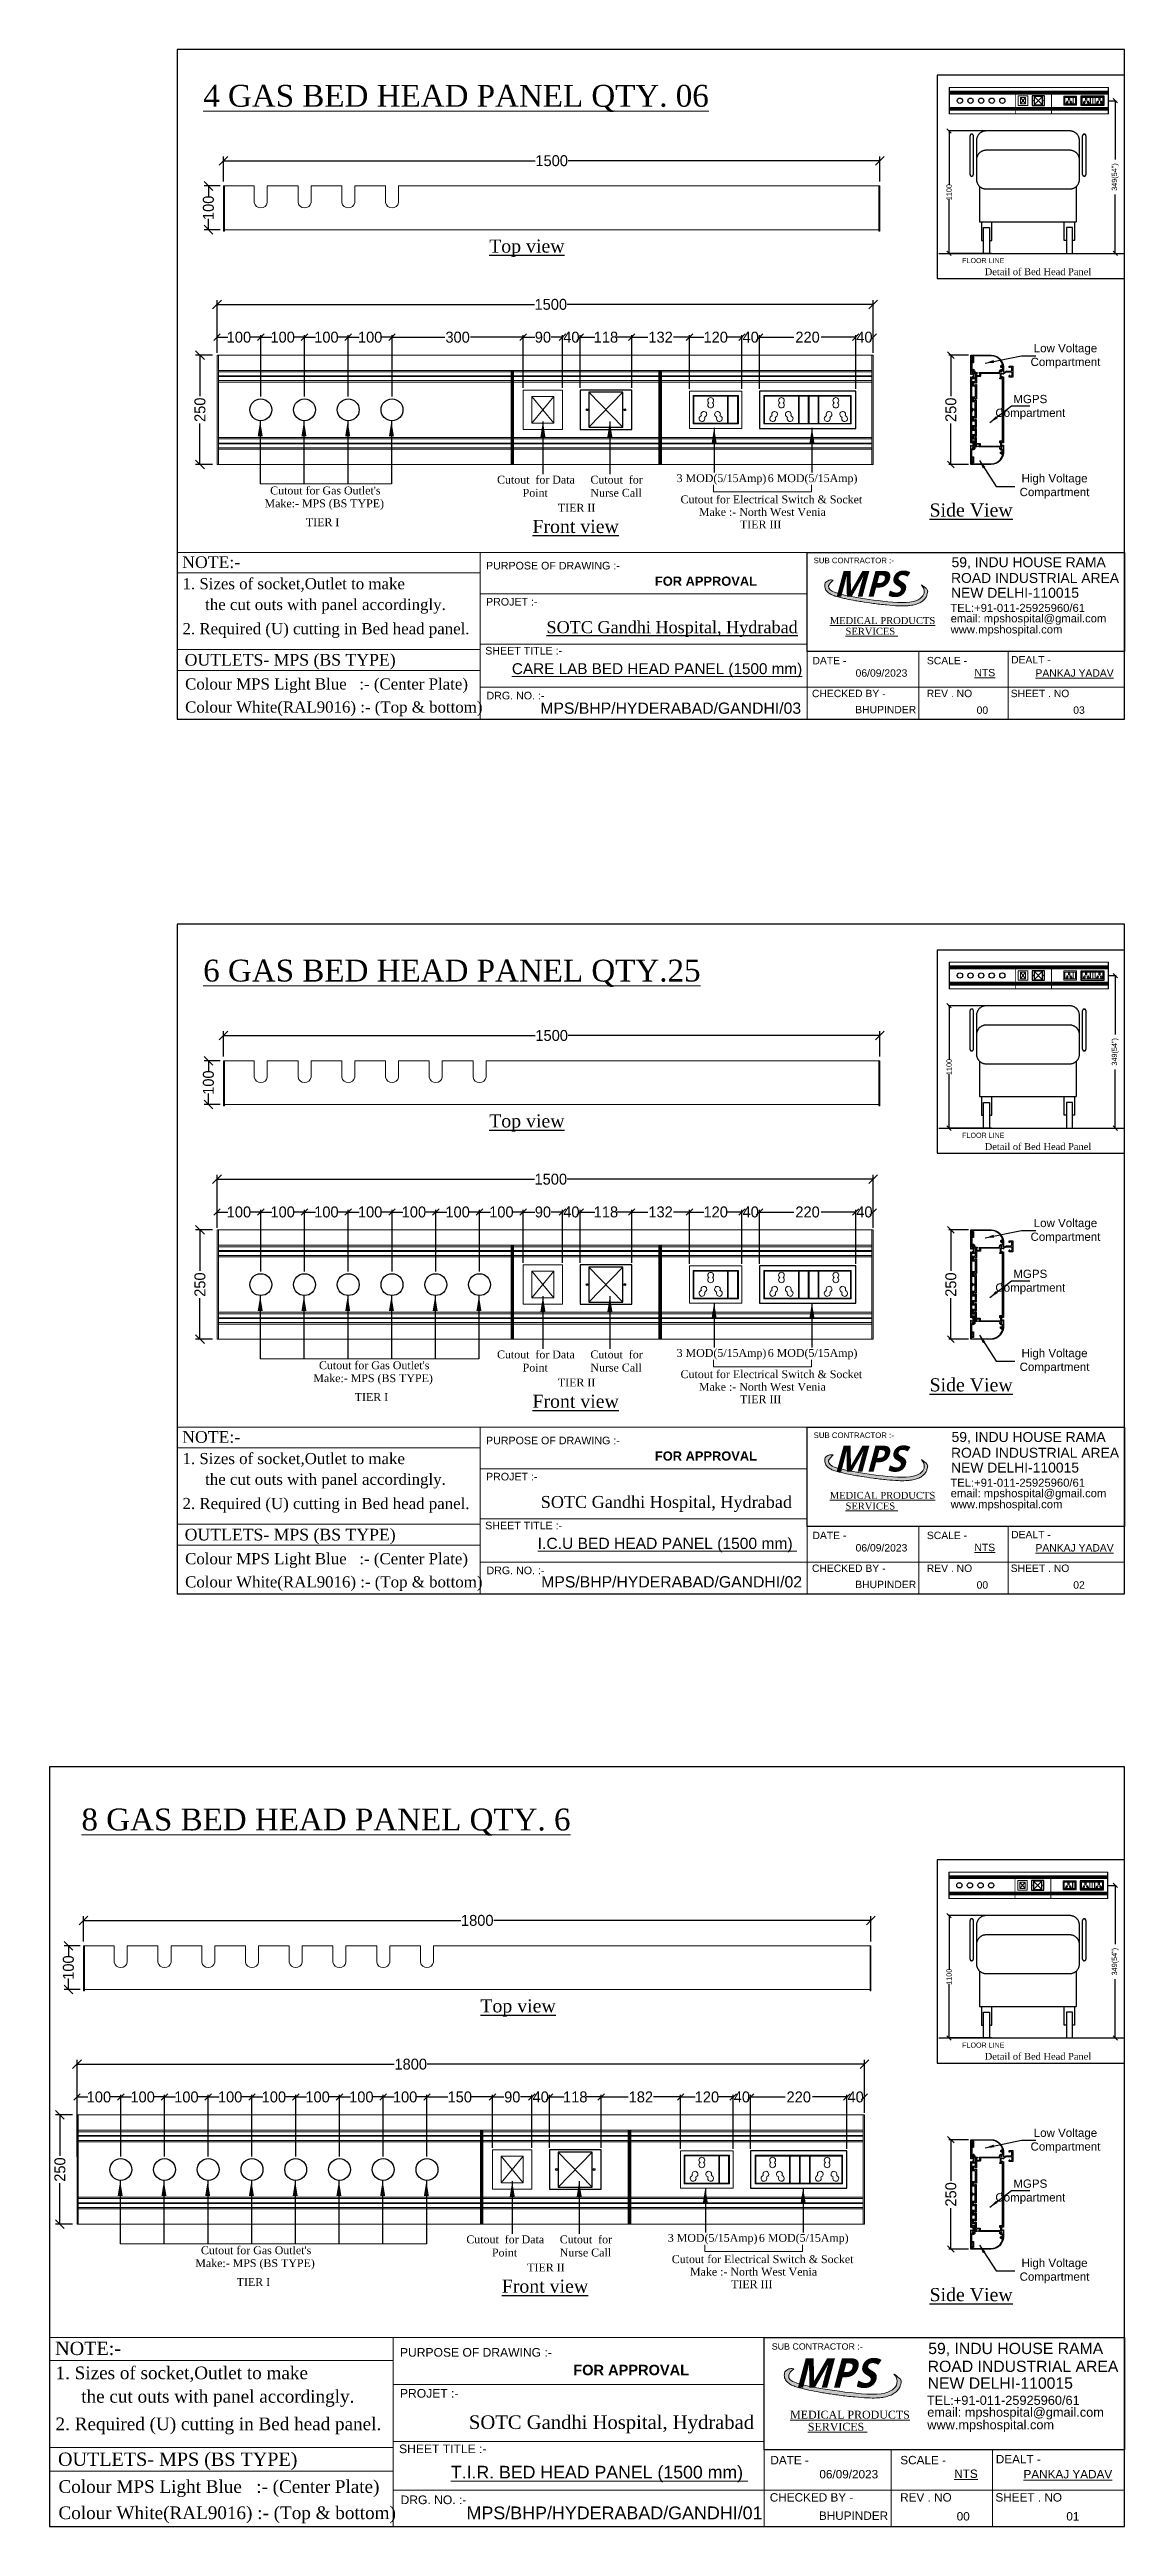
# Model space of a CAD drawing. Header units: millimetres. Extents: x 161371 to 163828, y -100605 to -94940.
import ezdxf
from ezdxf.enums import TextEntityAlignment as Align

# ---------------------------------------------------------------- set-up
doc = ezdxf.new("R2010")
doc.units = ezdxf.units.MM
doc.header["$LTSCALE"] = 25
doc.linetypes.add('Hidden', pattern=[6, 4, -2])
doc.layers.get('0').update_dxf_attribs({"color": 251})
doc.layers.get('Defpoints').update_dxf_attribs({"color": 251})
for name, color, linetype in [('2', 5, 'Continuous'), ('_Bed Docker-No', 7, 'Continuous'), ('A- Blocks', 8, 'Continuous'), ('A- Format text', 4, 'Continuous'), ('AR-TEXT1', 9, 'Continuous'), ('FORMAT LINE', 7, 'Continuous'), ('OT DIM', 251, 'Continuous')]:
    doc.layers.add(name, color=color, linetype=linetype)
for name, color, linetype, lineweight in [('formate text', 7, 'Continuous', 25), ('MEDI AGSS', 173, 'Continuous', 13), ('MGPS', 7, 'Continuous', 30), ('N2O', 251, 'Continuous', 0), ('proposed floor pattern', 5, 'Continuous', 30)]:
    doc.layers.add(name, color=color, linetype=linetype, lineweight=lineweight)
doc.styles.add('01_Format A1_Landscape$0$STANDARD', font='times.ttf')
doc.styles.add('FORMATE', font='arialbd.ttf')
doc.styles.add('ROMANTIC', font='romantic.ttf')
doc.styles.add('style3', font='arial.ttf')
doc.styles.add('style6', font='LSANSI.TTF', dxfattribs={"height": 18})
doc.styles.add('TEXT-0.25', font='simplex.shx', dxfattribs={"width": 0.9})
doc.dimstyles.new('Scale 50', dxfattribs={"dimtxt": 125, "dimasz": 100, "dimexe": 50, "dimexo": 50, "dimgap": 0, "dimtad": 0, "dimtoh": 1, "dimdec": 0, "dimzin": 0, "dimdsep": 46, "dimtxsty": 'TEXT-0.25', "dimcen": 0.09, "dimdle": 100, "dimclrd": 204, "dimclre": 212, "dimclrt": 224, "dimadec": 0, "dimazin": 0, "dimtfac": 1, "dimtdec": 0, "dimtofl": 0, "dimtmove": 1, "dimatfit": 3, "dimfxl": 0.18, "dimtolj": 1, "dimtzin": 0, "dimarcsym": 1})
doc.dimstyles.new('Standard 2', dxfattribs={"dimtxt": 25, "dimasz": 20, "dimexe": 10, "dimexo": 10, "dimgap": 0.09, "dimtad": 0, "dimtoh": 1, "dimdec": 0, "dimzin": 0, "dimdsep": 46, "dimtxsty": 'Standard', "dimblk": 'OBLIQUE', "dimcen": 0.09, "dimclrd": 6, "dimclre": 6, "dimclrt": 6, "dimadec": 0, "dimazin": 0, "dimtfac": 1, "dimtdec": 0, "dimtofl": 0, "dimtmove": 0, "dimatfit": 3, "dimldrblk": 'OBLIQUE', "dimfxl": 1, "dimtolj": 1, "dimtzin": 0, "dimarcsym": 1})

msp = doc.modelspace()

# ---------------------------------------------------------------- texts
at = {"color": 7}
for p in [(163457.3, -95428.8), (163457.3, -97429.3), (163457.3, -99509.9)]:
    msp.add_text('FLOOR LINE', height=11.77, dxfattribs=at).set_placement(p)
at = {"lineweight": -2, "ltscale": 30, "char_height": 18.868, "attachment_point": 2}
for s, insert, width in [('{\\fArial|b0|i0|c0|p34;\\C4;Low Voltage\\PCompartment}', (163693.4, -95613.8), 195.562), ('{\\fArial|b0|i0|c0|p34;\\C4;MGPS\\PCompartment}', (163613, -95730.2), 78.264), ('{\\fArial|b0|i0|c0|p34;\\C4;High Voltage\\PCompartment}', (163668.4, -95911.4), 259.855), ('{\\fArial|b0|i0|c0|p34;\\C4;Low Voltage\\PCompartment}', (163693.4, -97614.4), 195.562), ('{\\fArial|b0|i0|c0|p34;\\C4;MGPS\\PCompartment}', (163613, -97730.7), 78.264), ('{\\fArial|b0|i0|c0|p34;\\C4;High Voltage\\PCompartment}', (163668.4, -97911.9), 259.855), ('{\\fArial|b0|i0|c0|p34;\\C4;Low Voltage\\PCompartment}', (163693.4, -99694.9), 195.562), ('{\\fArial|b0|i0|c0|p34;\\C4;MGPS\\PCompartment}', (163613, -99811.3), 78.264), ('{\\fArial|b0|i0|c0|p34;\\C4;High Voltage\\PCompartment}', (163668.4, -99992.5), 259.855)]:
    msp.add_mtext(s, dxfattribs=dict(at, insert=insert, width=width))
at = {"layer": 'A- Blocks', "color": 244, "lineweight": 15, "true_color": 0x991b1e, "attachment_point": 1, "style": 'style6'}
for width, gutter_width, insert, char_height in [(14498.168, 711.4, (163163.4, -96132.6, -0.3), 59.292), (14498.168, 711.4, (163163.4, -98133.1, -0.3), 59.292), (16452.216, 807.3, (163073.8, -100220.1, -0.4), 67.283)]:
    msp.add_mtext_dynamic_manual_height_columns('{\\fSegoe Script|b1|i1|c0|p34;MPS}', width=width, gutter_width=gutter_width, heights=[0], dxfattribs=dict(at, insert=insert, char_height=char_height))
at = {"layer": 'A- Format text', "color": 6, "style": '01_Format A1_Landscape$0$STANDARD'}
for s, height, p in [('%%USOTC Gandhi Hospital, Hydrabad', 27.496, (162506.9, -96275.1, -52132.7)), ('SOTC Gandhi Hospital, Hydrabad', 27.496, (162493.8, -98275.6, -52132.7)), ('SOTC Gandhi Hospital, Hydrabad', 31.202, (162329.6, -100381.8, -59159.1))]:
    msp.add_text(s, height=height, dxfattribs=at).set_placement(p)
at = {"layer": 'FORMAT LINE', "color": 1, "lineweight": 15, "ltscale": 200, "style": 'ROMANTIC'}
for s, height, p in [('%%U4 GAS BED HEAD PANEL QTY. 06', 50, (161722.2, -95071.2)), ("Cutout for Gas Outlet's", 18.033, (161875.3, -95957.8)), ('Make:- MPS (BS TYPE)', 18.033, (161862.4, -95987.3)), ('Cutout for Electrical Switch & Socket', 18.033, (162813.5, -95978.2)), ('Make :- North West Venia', 18.033, (162855.3, -96006.9)), ('%%U6 GAS BED HEAD PANEL QTY.25', 50, (161722.2, -97071.7)), ('Make:- MPS (BS TYPE)', 18.033, (161974, -97987.8)), ("Cutout for Gas Outlet's", 18.033, (161986.9, -97958.3)), ('Cutout for Electrical Switch & Socket', 18.033, (162813.5, -97978.7)), ('Make :- North West Venia', 18.033, (162855.3, -98007.5)), ('%%U8 GAS BED HEAD PANEL QTY. 6', 50, (161443.8, -99013)), ("Cutout for Gas Outlet's", 18.033, (161717, -99982.1)), ('Make:- MPS (BS TYPE)', 18.033, (161704.1, -100011.5)), ('Cutout for Electrical Switch & Socket', 18.033, (162793.4, -100002.5)), ('Make :- North West Venia', 18.033, (162835.1, -100031.2))]:
    msp.add_text(s, height=height, dxfattribs=at).set_placement(p)
at = {"layer": 'FORMAT LINE', "color": 1, "lineweight": -2, "ltscale": 200, "style": 'ROMANTIC'}
for s, height, p in [('%%UTop view', 30, (162375.9, -95404.9)), ('Detail of Bed Head Panel', 15.767, (163508.9, -95456.4)), ('%%USide View', 30, (163382.7, -96008.5)), ('%%UFront view', 30, (162474.8, -96046)), ('NOTE:-', 26.8, (161674.1, -96126.1)), ('OUTLETS- MPS (BS TYPE)', 26.796, (161679.8, -96349.4)), ('%%UTop view', 30, (162375.9, -97405.4)), ('Detail of Bed Head Panel', 15.767, (163508.9, -97457)), ('%%USide View', 30, (163382.7, -98009)), ('%%UFront view', 30, (162474.8, -98046.5)), ('NOTE:-', 26.8, (161674.1, -98126.6)), ('OUTLETS- MPS (BS TYPE)', 26.796, (161679.8, -98349.9)), ('%%UTop view', 30, (162355.8, -99429.2)), ('Detail of Bed Head Panel', 15.767, (163508.9, -99537.5)), ('%%UFront view', 30, (162404.7, -100070.2)), ('%%USide View', 30, (163382.7, -100089.5)), ('NOTE:-', 30.41, (161383.7, -100212.7)), ('OUTLETS- MPS (BS TYPE)', 30.407, (161390.2, -100466.1))]:
    msp.add_text(s, height=height, dxfattribs=at).set_placement(p)
at = {"layer": 'FORMAT LINE', "lineweight": 15, "ltscale": 200, "style": 'ROMANTIC'}
for s, height, p in [('3 MOD(5/15Amp)', 18.033, (162804.5, -95929.6)), ('6 MOD(5/15Amp)', 18.033, (163012.8, -95929.6)), ('TIER II', 18.03, (162533.1, -95997.3)), ('TIER I', 18.03, (161957, -96030.4)), ('TIER III', 18.03, (162949.3, -96035.5)), ('3 MOD(5/15Amp)', 18.033, (162804.5, -97930.1)), ('6 MOD(5/15Amp)', 18.033, (163012.8, -97930.1)), ('TIER II', 18.03, (162533.1, -97997.8)), ('TIER I', 18.03, (162068.6, -98031)), ('TIER III', 18.03, (162949.3, -98036.1)), ('3 MOD(5/15Amp)', 18.033, (162784.3, -99953.8)), ('6 MOD(5/15Amp)', 18.033, (162992.6, -99953.8)), ('TIER II', 18.03, (162463, -100021.5)), ('TIER I', 18.03, (161798.8, -100054.7)), ('TIER III', 18.03, (162929.1, -100059.8))]:
    msp.add_text(s, height=height, dxfattribs=at).set_placement(p)
at = {"layer": 'FORMAT LINE', "lineweight": -2, "ltscale": 200, "style": 'ROMANTIC'}
for s, height, p in [('    1. Sizes of socket,Outlet to make  ', 25.52, (161636.3, -96174.7)), ('the cut outs with panel accordingly. ', 25.52, (161726.6, -96222.2)), ('    2. Required (U) cutting in Bed head panel.', 25.52, (161636.3, -96277.6)), ('Colour MPS Light Blue   :- (Center Plate) ', 25.52, (161680.8, -96403.9)), ('Colour White(RAL9016) :- (Top & bottom)', 25.52, (161680.8, -96456.7)), ('    1. Sizes of socket,Outlet to make  ', 25.52, (161636.3, -98175.3)), ('the cut outs with panel accordingly. ', 25.52, (161726.6, -98222.7)), ('    2. Required (U) cutting in Bed head panel.', 25.52, (161636.3, -98278.1)), ('Colour MPS Light Blue   :- (Center Plate) ', 25.52, (161680.8, -98404.4)), ('Colour White(RAL9016) :- (Top & bottom)', 25.52, (161680.8, -98457.3)), ('    1. Sizes of socket,Outlet to make  ', 28.959, (161340.9, -100267.9)), ('the cut outs with panel accordingly. ', 28.959, (161443.4, -100321.7)), ('    2. Required (U) cutting in Bed head panel.', 28.959, (161340.9, -100384.6)), ('Colour MPS Light Blue   :- (Center Plate) ', 28.959, (161391.3, -100527.9)), ('Colour White(RAL9016) :- (Top & bottom)', 28.959, (161391.3, -100587.9))]:
    msp.add_text(s, height=height, dxfattribs=at).set_placement(p)
at = {"layer": 'FORMAT LINE', "color": 1, "lineweight": 15, "ltscale": 200, "char_height": 18.033, "attachment_point": 1, "style": 'ROMANTIC'}
for s, insert, width in [('\\pi14.7445;Cutout  for Data \\P\\pi73.33979;Point', (162379.2, -95915), 202.727), ('Cutout  for Nurse Call', (162607.4, -95915), 147.727), ('\\pi14.7445;Cutout  for Data \\P\\pi73.33979;Point', (162379.2, -97915.5), 202.727), ('Cutout  for Nurse Call', (162607.4, -97915.5), 147.727), ('\\pi14.7445;Cutout  for Data \\P\\pi73.33979;Point', (162309, -99939.2), 202.727), ('Cutout  for Nurse Call', (162537.3, -99939.2), 147.727)]:
    msp.add_mtext(s, dxfattribs=dict(at, insert=insert, width=width))
at = {"layer": 'formate text', "color": 7, "lineweight": 15, "ltscale": 100, "style": 'style3'}
for s, height, p in [('PURPOSE OF DRAWING :-', 17.44, (162368.7, -96129.4)), ('SUB CONTRACTOR :-', 12.773, (163117.7, -96115.2, 0.1)), ('PROJET :-', 17.44, (162368.7, -96212)), ('SHEET TITLE :-', 17.44, (162366.9, -96323.9)), ('DATE - ', 16.93, (163115, -96346.3)), ('SCALE - ', 16.93, (163376.6, -96346.3)), ('DEALT - ', 16.93, (163569.2, -96344.4)), ('CHECKED BY -', 16.934, (163113.8, -96421.4)), ('06/09/2023', 16.93, (163213.6, -96374.7)), ('REV . NO', 16.93, (163376.3, -96421.4)), ('%%UNTS', 16.93, (163485.3, -96373.8)), ('SHEET . NO', 16.93, (163568.2, -96421.4)), ('%%UPANKAJ YADAV', 16.934, (163624.8, -96374.7)), ('DRG. NO. :- ', 17.44, (162369.8, -96426.5)), ('BHUPINDER', 16.93, (163212.8, -96458.3)), ('00', 16.93, (163490.3, -96459.5)), ('03', 16.93, (163711.2, -96459.5)), ('SUB CONTRACTOR :-', 12.773, (163117.7, -98115.7, 0.1)), ('PURPOSE OF DRAWING :-', 17.44, (162368.7, -98130)), ('PROJET :-', 17.44, (162368.7, -98212.6)), ('SHEET TITLE :-', 17.44, (162366.9, -98324.4)), ('DATE - ', 16.93, (163115, -98346.8)), ('SCALE - ', 16.93, (163376.6, -98346.8)), ('DEALT - ', 16.93, (163569.2, -98344.9)), ('06/09/2023', 16.93, (163213.6, -98375.2)), ('%%UNTS', 16.93, (163485.3, -98374.3)), ('%%UPANKAJ YADAV', 16.934, (163624.8, -98375.2)), ('DRG. NO. :- ', 17.44, (162369.8, -98427.1)), ('CHECKED BY -', 16.934, (163113.8, -98421.9)), ('BHUPINDER', 16.93, (163212.8, -98458.9)), ('REV . NO', 16.93, (163376.3, -98421.9)), ('00', 16.93, (163490.3, -98460.1)), ('SHEET . NO', 16.93, (163568.2, -98421.9)), ('02', 16.93, (163711.2, -98460.1)), ('PURPOSE OF DRAWING :-', 19.79, (162172, -100216.5)), ('SUB CONTRACTOR :-', 14.495, (163021.9, -100200.4, 0.1)), ('PROJET :-', 19.79, (162172, -100310.2)), ('SHEET TITLE :-', 19.79, (162170, -100437.1)), ('DATE - ', 19.22, (163018.8, -100462.6)), ('06/09/2023', 19.22, (163130.8, -100494.8)), ('SCALE - ', 19.22, (163315.8, -100462.6)), ('%%UNTS', 19.22, (163439.1, -100493.8)), ('DEALT - ', 19.22, (163534.2, -100460.4)), ('%%UPANKAJ YADAV', 19.216, (163597.4, -100494.8)), ('DRG. NO. :- ', 19.79, (162173.3, -100553.7)), ('CHECKED BY -', 19.216, (163017.5, -100547.8)), ('REV . NO', 19.22, (163315.4, -100547.8)), ('SHEET . NO', 19.22, (163533.2, -100547.8)), ('BHUPINDER', 19.22, (163129.8, -100589.7)), ('00', 19.22, (163444.7, -100591.1)), ('01', 19.22, (163695.4, -100591.1))]:
    msp.add_text(s, height=height, dxfattribs=at).set_placement(p)
at = {"layer": 'formate text', "color": 7, "lineweight": 15, "style": 'FORMATE'}
for height, p in [(21.018, (162988.1, -96166.7)), (21.018, (162988.1, -98167.3)), (23.85, (162832.9, -100258.8))]:
    msp.add_text('FOR APPROVAL', height=height, dxfattribs=at).set_placement(p, align=Align.RIGHT)
at = {"layer": 'formate text', "color": 1, "lineweight": 15, "ltscale": 100, "style": 'style3'}
for s, height, p in [('%%UCARE LAB BED HEAD PANEL (1500 mm)', 25, (162427.9, -96368.8)), ('%%UI.C.U BED HEAD PANEL (1500 mm) ', 25.537, (162486.9, -98369.3)), ('%%UT.I.R. BED HEAD PANEL (1500 mm) ', 28.978, (162288.3, -100495))]:
    msp.add_text(s, height=height, dxfattribs=at).set_placement(p)
at = {"layer": 'formate text', "color": 7, "style": 'style3'}
for s, height, p in [('MPS/BHP/HYDERABAD/GANDHI/03', 25.777, (162492.8, -96459.5)), ('MPS/BHP/HYDERABAD/GANDHI/02', 25.777, (162494.9, -98457.4)), ('MPS/BHP/HYDERABAD/GANDHI/01', 29.252, (162324.2, -100588.3))]:
    msp.add_text(s, height=height, dxfattribs=at).set_placement(p)
at = {"layer": 'MGPS', "color": 7, "lineweight": 15, "style": 'style3'}
for s, height, p in [('59, INDU HOUSE RAMA ', 22.704, (163433, -96124.2, -0.9)), ('ROAD INDUSTRIAL AREA', 22.704, (163431.8, -96160.2, -0.9)), ('NEW DELHI-110015', 22.704, (163431.8, -96194.1, -0.9)), ('TEL:+91-011-25925960/61', 18.39, (163430.3, -96226.5, -0.9)), ('email: mpshospital@gmail.com', 18.39, (163430.9, -96250.4, -0.9)), ('www.mpshospital.com', 18.39, (163430.9, -96275.7, -0.9)), ('59, INDU HOUSE RAMA ', 22.704, (163433, -98124.7, -0.9)), ('ROAD INDUSTRIAL AREA', 22.704, (163431.8, -98160.7, -0.9)), ('TEL:+91-011-25925960/61', 18.39, (163430.3, -98227, -0.9)), ('NEW DELHI-110015', 22.704, (163431.8, -98194.6, -0.9)), ('www.mpshospital.com', 18.39, (163430.9, -98276.2, -0.9)), ('email: mpshospital@gmail.com', 18.39, (163430.9, -98251, -0.9)), ('59, INDU HOUSE RAMA ', 25.764, (163379.7, -100210.5, -1)), ('ROAD INDUSTRIAL AREA', 25.764, (163378.4, -100251.4, -1)), ('TEL:+91-011-25925960/61', 20.869, (163376.7, -100326.6, -1)), ('NEW DELHI-110015', 25.764, (163378.4, -100289.8, -1)), ('www.mpshospital.com', 20.869, (163377.4, -100382.5, -1)), ('email: mpshospital@gmail.com', 20.869, (163377.4, -100353.8, -1))]:
    msp.add_text(s, height=height, dxfattribs=at).set_placement(p)
at = {"layer": 'N2O', "color": 0, "lineweight": 15, "style": 'ROMANTIC', "width": 1}
for s, height, p in [('%%UMEDICAL PRODUCTS', 15.908, (163154.7, -96254.2, 5.1)), ('%%USERVICES ', 15.908, (163190.6, -96278.6, 5.1)), ('%%UMEDICAL PRODUCTS', 15.908, (163154.7, -98254.7, 5.1)), ('%%USERVICES ', 15.908, (163190.6, -98279.1, 5.1)), ('%%UMEDICAL PRODUCTS', 18.053, (163064, -100358.1, 5.8)), ('%%USERVICES ', 18.053, (163104.6, -100385.8, 5.8))]:
    msp.add_text(s, height=height, dxfattribs=at).set_placement(p)

# ---------------------------------------------------------------- blocks, each defined once
blk = doc.blocks.new('_Oblique')
at = {"color": 0, "linetype": 'ByBlock', "lineweight": -2}
blk.add_line((-0.5, -0.5), (0.5, 0.5), dxfattribs=at)
blk = doc.blocks.new('*D88')
at = {"color": 6, "lineweight": -2, "transparency": 16777216}
for p, q in [((161760.8, -97252.9), (161724.1, -97252.9)), ((161734.1, -97252.9), (161734.1, -97277.8)), ((161760.8, -97352.9), (161724.1, -97352.9)), ((161734.1, -97352.9), (161734.1, -97328))]:
    blk.add_line(p, q, dxfattribs=at)
at = {"layer": 'Defpoints', "color": 0, "transparency": 16777216}
for p in [(161734.1, -97252.9), (161770.8, -97252.9), (161770.8, -97352.9)]:
    blk.add_point(p, dxfattribs=at)
at = {"color": 6, "lineweight": -2, "transparency": 16777216, "xscale": 20, "yscale": 20, "zscale": 20}
for p, rotation in [((161734.1, -97252.9), 90), ((161734.1, -97352.9), 270)]:
    blk.add_blockref('_Oblique', p, dxfattribs=dict(at, rotation=rotation))
at = {"color": 6, "transparency": 16777216, "insert": (161734.1, -97302.9), "char_height": 25, "attachment_point": 5, "rotation": 90}
blk.add_mtext('\\A1;100', dxfattribs=at)
blk = doc.blocks.new('*D89')
at = {"color": 6, "lineweight": -2, "transparency": 16777216}
for p, q in [((161768.8, -97242.9), (161768.8, -97185.2)), ((161768.8, -97195.2), (162481.3, -97195.2)), ((163268.8, -97195.2), (162556.4, -97195.2)), ((163268.8, -97242.9), (163268.8, -97185.2))]:
    blk.add_line(p, q, dxfattribs=at)
at = {"layer": 'Defpoints', "color": 0, "transparency": 16777216}
for p in [(161768.8, -97195.2), (161768.8, -97252.9), (163268.8, -97252.9)]:
    blk.add_point(p, dxfattribs=at)
at = {"color": 6, "lineweight": -2, "transparency": 16777216, "xscale": 20, "yscale": 20, "zscale": 20, "rotation": 180}
blk.add_blockref('_Oblique', (161768.8, -97195.2), dxfattribs=at)
at = {"color": 6, "lineweight": -2, "transparency": 16777216, "xscale": 20, "yscale": 20, "zscale": 20}
blk.add_blockref('_Oblique', (163268.8, -97195.2), dxfattribs=at)
at = {"color": 6, "transparency": 16777216, "insert": (162518.8, -97195.2), "char_height": 25, "attachment_point": 5}
blk.add_mtext('\\A1;1500', dxfattribs=at)
blk = doc.blocks.new('*D90')
at = {"color": 6, "lineweight": -2, "transparency": 16777216}
for p, q in [((161753.8, -97629.8), (161753.8, -97513.8)), ((161753.8, -97523.8), (162479.2, -97523.8)), ((163253.8, -97523.8), (162554.4, -97523.8)), ((163253.8, -97629.8), (163253.8, -97513.8))]:
    blk.add_line(p, q, dxfattribs=at)
at = {"layer": 'Defpoints', "color": 0, "transparency": 16777216}
for p in [(161753.8, -97523.8), (161753.8, -97639.8), (163253.8, -97639.8)]:
    blk.add_point(p, dxfattribs=at)
at = {"color": 6, "lineweight": -2, "transparency": 16777216, "xscale": 20, "yscale": 20, "zscale": 20, "rotation": 180}
blk.add_blockref('_Oblique', (161753.8, -97523.8), dxfattribs=at)
at = {"color": 6, "lineweight": -2, "transparency": 16777216, "xscale": 20, "yscale": 20, "zscale": 20}
blk.add_blockref('_Oblique', (163253.8, -97523.8), dxfattribs=at)
at = {"color": 6, "transparency": 16777216, "insert": (162516.8, -97523.8), "char_height": 25, "attachment_point": 5}
blk.add_mtext('\\A1;1500', dxfattribs=at)
blk = doc.blocks.new('*D91')
at = {"color": 6, "lineweight": -2, "transparency": 16777216}
for p, q in [((161743.8, -97639.8), (161704.8, -97639.8)), ((161714.8, -97639.8), (161714.8, -97733.4)), ((161714.8, -97889.8), (161714.8, -97796.1)), ((161743.8, -97889.8), (161704.8, -97889.8))]:
    blk.add_line(p, q, dxfattribs=at)
at = {"layer": 'Defpoints', "color": 0, "transparency": 16777216}
for p in [(161753.8, -97639.8), (161714.8, -97889.8), (161753.8, -97889.8)]:
    blk.add_point(p, dxfattribs=at)
at = {"color": 6, "lineweight": -2, "transparency": 16777216, "xscale": 20, "yscale": 20, "zscale": 20}
for p, rotation in [((161714.8, -97639.8), 90), ((161714.8, -97889.8), 270)]:
    blk.add_blockref('_Oblique', p, dxfattribs=dict(at, rotation=rotation))
at = {"color": 6, "transparency": 16777216, "insert": (161714.8, -97764.8), "char_height": 25, "attachment_point": 5, "rotation": 90}
blk.add_mtext('\\A1;250', dxfattribs=at)
blk = doc.blocks.new('*D87')
at = {"color": 6, "lineweight": -2, "transparency": 16777216}
for p, q in [((162453.8, -97714.8), (162453.8, -97593.8)), ((162543.8, -97714.8), (162543.8, -97593.8)), ((162453.8, -97598.8), (162480, -97598.8)), ((162543.8, -97598.8), (162517.7, -97598.8))]:
    blk.add_line(p, q, dxfattribs=at)
at = {"layer": 'Defpoints', "color": 0, "transparency": 16777216}
for p in [(162543.8, -97598.8), (162453.8, -97719.8), (162543.8, -97719.8)]:
    blk.add_point(p, dxfattribs=at)
at = {"color": 6, "lineweight": -2, "transparency": 16777216, "xscale": 15, "yscale": 15, "zscale": 15, "rotation": 180}
blk.add_blockref('_Oblique', (162453.8, -97598.8), dxfattribs=at)
at = {"color": 6, "lineweight": -2, "transparency": 16777216, "xscale": 15, "yscale": 15, "zscale": 15}
blk.add_blockref('_Oblique', (162543.8, -97598.8), dxfattribs=at)
at = {"color": 6, "transparency": 16777216, "insert": (162498.8, -97598.8), "char_height": 25, "attachment_point": 5}
blk.add_mtext('\\A1;90', dxfattribs=at)
blk = doc.blocks.new('*D85')
at = {"color": 6, "lineweight": -2, "transparency": 16777216}
for p, q in [((161753.8, -97634.8), (161753.8, -97593.8)), ((161853.8, -97734.8), (161853.8, -97593.8)), ((161753.8, -97598.8), (161778.8, -97598.8)), ((161853.8, -97598.8), (161828.9, -97598.8))]:
    blk.add_line(p, q, dxfattribs=at)
at = {"layer": 'Defpoints', "color": 0, "transparency": 16777216}
for p in [(161753.8, -97639.8), (161853.8, -97598.8), (161853.8, -97739.8)]:
    blk.add_point(p, dxfattribs=at)
at = {"color": 6, "lineweight": -2, "transparency": 16777216, "xscale": 15, "yscale": 15, "zscale": 15, "rotation": 180}
blk.add_blockref('_Oblique', (161753.8, -97598.8), dxfattribs=at)
at = {"color": 6, "lineweight": -2, "transparency": 16777216, "xscale": 15, "yscale": 15, "zscale": 15}
blk.add_blockref('_Oblique', (161853.8, -97598.8), dxfattribs=at)
at = {"color": 6, "transparency": 16777216, "insert": (161803.8, -97598.8), "char_height": 25, "attachment_point": 5}
blk.add_mtext('\\A1;100', dxfattribs=at)
blk = doc.blocks.new('*D86')
at = {"color": 6, "lineweight": -2, "transparency": 16777216}
for p, q in [((162583.8, -97714.8), (162583.8, -97593.8)), ((162701.8, -97714.8), (162701.8, -97593.8)), ((162583.8, -97598.8), (162617.8, -97598.8)), ((162701.8, -97598.8), (162667.9, -97598.8))]:
    blk.add_line(p, q, dxfattribs=at)
at = {"layer": 'Defpoints', "color": 0, "transparency": 16777216}
for p in [(162701.8, -97598.8), (162583.8, -97719.8), (162701.8, -97719.8)]:
    blk.add_point(p, dxfattribs=at)
at = {"color": 6, "lineweight": -2, "transparency": 16777216, "xscale": 15, "yscale": 15, "zscale": 15, "rotation": 180}
blk.add_blockref('_Oblique', (162583.8, -97598.8), dxfattribs=at)
at = {"color": 6, "lineweight": -2, "transparency": 16777216, "xscale": 15, "yscale": 15, "zscale": 15}
blk.add_blockref('_Oblique', (162701.8, -97598.8), dxfattribs=at)
at = {"color": 6, "transparency": 16777216, "insert": (162642.8, -97598.8), "char_height": 25, "attachment_point": 5}
blk.add_mtext('\\A1;118', dxfattribs=at)
blk = doc.blocks.new('A$C23434AD2')
at = {"layer": 'OT DIM', "color": 8, "ltscale": 10}
for points in [[(-59, -45), (59, -45), (59, 45), (-59, 45)], [(-39, -40), (39, -40), (39, 40), (-39, 40)]]:
    blk.add_lwpolyline(points, close=True, dxfattribs=at)
for points in [[(39, 40), (-39, -40)], [(-39, 40), (39, -40)]]:
    blk.add_lwpolyline(points, dxfattribs=at)
for centre in [(-43, 0), (43, 0)]:
    blk.add_circle(centre, 2, dxfattribs=at)
blk = doc.blocks.new('A$C34291193')
at = {"lineweight": 9, "ltscale": 30}
for p, q in [((-139.1, 74.2), (-139.1, 10.8)), ((-137.5, 74.2), (-137.5, 10.8)), ((-116.1, 74.2), (-116.1, 10.8)), ((-114, 74.2), (-114, 10.8)), ((-92.6, 74.2), (-92.6, 10.8)), ((-91, 10.8), (-91, 74.2))]:
    blk.add_line(p, q, dxfattribs=at)
blk.add_lwpolyline([(-225, 86), (0, 86), (0, -1), (-225, -1)], close=True)
for points in [[(-225, 86), (0, 86), (0, -1), (-225, -1), (-225, 86)], [(-139.1, 10.8), (-213.2, 10.8), (-213.2, 74.2), (-139.1, 74.2)], [(-137.5, 74.2), (-116.1, 74.2)], [(-114, 74.2), (-92.6, 74.2)], [(-91, 74.2), (-11.8, 74.2), (-11.8, 10.8), (-91, 10.8)], [(-116.1, 10.8), (-137.5, 10.8)], [(-92.6, 10.8), (-114, 10.8)]]:
    blk.add_lwpolyline(points, dxfattribs=at)
blk.add_lwpolyline([(-214.8, 75.8), (-10.2, 75.8), (-10.2, 9.3), (-214.8, 9.3)], close=True, dxfattribs=at)
at = {"layer": 'AR-TEXT1', "color": 251, "lineweight": 9, "extrusion": (-6.90253e-31, -1.33227e-15, -1)}
blk.add_ellipse((-178.7, 64.4), major_axis=(4.77, 4.77), ratio=1, start_param=2.986247, end_param=8.009328, dxfattribs=at)
at = {"layer": 'AR-TEXT1', "color": 251, "lineweight": 9, "extrusion": (-2.95823e-31, -1.33227e-15, -1)}
blk.add_ellipse((-178.7, 53.5), major_axis=(-4.77, 4.77), ratio=1, start_param=1.41545, end_param=6.438531, dxfattribs=at)
at = {"layer": 'AR-TEXT1', "color": 251, "lineweight": 9}
for centre, major_axis, start_param, end_param in [((-51.4, 64.4), (-4.77, 4.77), 2.986247, 8.009328), ((-51.4, 53.5), (4.77, 4.77), 1.41545, 6.438531), ((-71.8, 21.7), (-4.77, 4.77), -0.570366, 4.449028), ((-67.4, 31.7), (-4.77, 4.77), 2.571226, 7.59062), ((-35.5, 31.7), (4.77, 4.77), 4.97575, 9.995144), ((-31, 21.7), (-4.77, 4.77), 0.263361, 5.282755)]:
    blk.add_ellipse(centre, major_axis=major_axis, ratio=1, start_param=start_param, end_param=end_param, dxfattribs=at)
at = {"layer": 'AR-TEXT1', "color": 251, "lineweight": 9, "extrusion": (-4.93038e-31, -1.33227e-15, -1)}
blk.add_ellipse((-199.1, 21.7), major_axis=(4.77, 4.77), ratio=1, start_param=0.263361, end_param=5.282755, dxfattribs=at)
at = {"layer": 'AR-TEXT1', "color": 251, "lineweight": 9, "extrusion": (9.86076e-32, -1.33227e-15, -1)}
blk.add_ellipse((-194.7, 31.7), major_axis=(-4.77, 4.77), ratio=1, start_param=4.97575, end_param=9.995144, dxfattribs=at)
at = {"layer": 'AR-TEXT1', "color": 251, "lineweight": 9, "extrusion": (9.86076e-31, -1.33227e-15, -1)}
blk.add_ellipse((-162.8, 31.7), major_axis=(4.77, 4.77), ratio=1, start_param=2.571226, end_param=7.59062, dxfattribs=at)
at = {"layer": 'AR-TEXT1', "color": 251, "lineweight": 9, "extrusion": (5.91646e-31, -1.33227e-15, -1)}
blk.add_ellipse((-158.4, 21.7), major_axis=(4.77, 4.77), ratio=1, start_param=-0.570366, end_param=4.449028, dxfattribs=at)
blk = doc.blocks.new('*D92')
at = {"color": 6, "lineweight": -2, "ltscale": 10, "transparency": 16777216}
for p, q in [((162833.8, -97717.2), (162833.8, -97593.8)), ((162953.8, -97717.2), (162953.8, -97593.8)), ((162833.8, -97598.8), (162866.7, -97598.8)), ((162953.8, -97598.8), (162921, -97598.8))]:
    blk.add_line(p, q, dxfattribs=at)
at = {"layer": 'Defpoints', "color": 0, "ltscale": 10, "transparency": 16777216}
for p in [(162953.8, -97598.8), (162833.8, -97722.2), (162953.8, -97722.2)]:
    blk.add_point(p, dxfattribs=at)
at = {"color": 6, "lineweight": -2, "ltscale": 10, "transparency": 16777216, "xscale": 15, "yscale": 15, "zscale": 15, "rotation": 180}
blk.add_blockref('_Oblique', (162833.8, -97598.8), dxfattribs=at)
at = {"color": 6, "lineweight": -2, "ltscale": 10, "transparency": 16777216, "xscale": 15, "yscale": 15, "zscale": 15}
blk.add_blockref('_Oblique', (162953.8, -97598.8), dxfattribs=at)
at = {"color": 6, "ltscale": 10, "transparency": 16777216, "insert": (162893.8, -97598.8), "char_height": 25, "attachment_point": 5}
blk.add_mtext('\\A1;120', dxfattribs=at)
blk = doc.blocks.new('*D93')
at = {"color": 6, "lineweight": -2, "ltscale": 10, "transparency": 16777216}
for p, q in [((162953.8, -97717.2), (162953.8, -97593.8)), ((162993.8, -97717.3), (162993.8, -97593.8)), ((162953.8, -97598.8), (162955, -97598.8)), ((162993.8, -97598.8), (162992.7, -97598.8))]:
    blk.add_line(p, q, dxfattribs=at)
at = {"layer": 'Defpoints', "color": 0, "ltscale": 10, "transparency": 16777216}
for p in [(162993.8, -97598.8), (162953.8, -97722.2), (162993.8, -97722.3)]:
    blk.add_point(p, dxfattribs=at)
at = {"color": 6, "lineweight": -2, "ltscale": 10, "transparency": 16777216, "xscale": 15, "yscale": 15, "zscale": 15, "rotation": 180}
blk.add_blockref('_Oblique', (162953.8, -97598.8), dxfattribs=at)
at = {"color": 6, "lineweight": -2, "ltscale": 10, "transparency": 16777216, "xscale": 15, "yscale": 15, "zscale": 15}
blk.add_blockref('_Oblique', (162993.8, -97598.8), dxfattribs=at)
at = {"color": 6, "ltscale": 10, "transparency": 16777216, "insert": (162973.8, -97598.8), "char_height": 25, "attachment_point": 5}
blk.add_mtext('\\A1;40', dxfattribs=at)
blk = doc.blocks.new('*D94')
at = {"color": 6, "lineweight": -2, "ltscale": 10, "transparency": 16777216}
for p, q in [((162993.8, -97717.3), (162993.8, -97593.8)), ((163213.8, -97717.3), (163213.8, -97593.8)), ((162993.8, -97598.8), (163072.5, -97598.8)), ((163213.8, -97598.8), (163135.2, -97598.8))]:
    blk.add_line(p, q, dxfattribs=at)
at = {"layer": 'Defpoints', "color": 0, "ltscale": 10, "transparency": 16777216}
for p in [(163213.8, -97598.8), (162993.8, -97722.3), (163213.8, -97722.3)]:
    blk.add_point(p, dxfattribs=at)
at = {"color": 6, "lineweight": -2, "ltscale": 10, "transparency": 16777216, "xscale": 15, "yscale": 15, "zscale": 15, "rotation": 180}
blk.add_blockref('_Oblique', (162993.8, -97598.8), dxfattribs=at)
at = {"color": 6, "lineweight": -2, "ltscale": 10, "transparency": 16777216, "xscale": 15, "yscale": 15, "zscale": 15}
blk.add_blockref('_Oblique', (163213.8, -97598.8), dxfattribs=at)
at = {"color": 6, "ltscale": 10, "transparency": 16777216, "insert": (163103.8, -97598.8), "char_height": 25, "attachment_point": 5}
blk.add_mtext('\\A1;220', dxfattribs=at)
blk = doc.blocks.new('*D95')
at = {"color": 6, "lineweight": -2, "ltscale": 10, "transparency": 16777216}
for p, q in [((163213.8, -97717.3), (163213.8, -97593.8)), ((163253.8, -97634.8), (163253.8, -97593.8)), ((163213.8, -97598.8), (163215, -97598.8)), ((163253.8, -97598.8), (163252.7, -97598.8))]:
    blk.add_line(p, q, dxfattribs=at)
at = {"layer": 'Defpoints', "color": 0, "ltscale": 10, "transparency": 16777216}
for p in [(163253.8, -97598.8), (163253.8, -97639.8), (163213.8, -97722.3)]:
    blk.add_point(p, dxfattribs=at)
at = {"color": 6, "lineweight": -2, "ltscale": 10, "transparency": 16777216, "xscale": 15, "yscale": 15, "zscale": 15, "rotation": 180}
blk.add_blockref('_Oblique', (163213.8, -97598.8), dxfattribs=at)
at = {"color": 6, "lineweight": -2, "ltscale": 10, "transparency": 16777216, "xscale": 15, "yscale": 15, "zscale": 15}
blk.add_blockref('_Oblique', (163253.8, -97598.8), dxfattribs=at)
at = {"color": 6, "ltscale": 10, "transparency": 16777216, "insert": (163233.8, -97598.8), "char_height": 25, "attachment_point": 5}
blk.add_mtext('\\A1;40', dxfattribs=at)
blk = doc.blocks.new('*D96')
at = {"color": 6, "lineweight": -2, "transparency": 16777216}
for p, q in [((162543.8, -97714.8), (162543.8, -97593.8)), ((162583.8, -97714.8), (162583.8, -97593.8)), ((162543.8, -97598.8), (162545, -97598.8)), ((162583.8, -97598.8), (162582.7, -97598.8))]:
    blk.add_line(p, q, dxfattribs=at)
at = {"layer": 'Defpoints', "color": 0, "transparency": 16777216}
for p in [(162583.8, -97598.8), (162543.8, -97719.8), (162583.8, -97719.8)]:
    blk.add_point(p, dxfattribs=at)
at = {"color": 6, "lineweight": -2, "transparency": 16777216, "xscale": 15, "yscale": 15, "zscale": 15, "rotation": 180}
blk.add_blockref('_Oblique', (162543.8, -97598.8), dxfattribs=at)
at = {"color": 6, "lineweight": -2, "transparency": 16777216, "xscale": 15, "yscale": 15, "zscale": 15}
blk.add_blockref('_Oblique', (162583.8, -97598.8), dxfattribs=at)
at = {"color": 6, "transparency": 16777216, "insert": (162563.8, -97598.8), "char_height": 25, "attachment_point": 5}
blk.add_mtext('\\A1;40', dxfattribs=at)
blk = doc.blocks.new('A$C11641DDE')
at = {"lineweight": 9, "ltscale": 30}
for p, q in [((-32.8, -73.5), (-32.8, -11.6)), ((-31.2, -11.6), (-31.2, -73.5)), ((-10.3, -11.6), (-10.3, -73.5))]:
    blk.add_line(p, q, dxfattribs=at)
for points in [[(0, 0), (-120, 0), (-120, -85.1), (0, -85.1)], [(-8.2, -10.1), (-111.8, -10.1), (-111.8, -75.1), (-8.2, -75.1)]]:
    blk.add_lwpolyline(points, close=True, dxfattribs=at)
for points in [[(-32.8, -11.6), (-110.2, -11.6), (-110.2, -73.5), (-32.8, -73.5)], [(-10.3, -11.6), (-31.2, -11.6)], [(-31.2, -73.5), (-10.3, -73.5)]]:
    blk.add_lwpolyline(points, dxfattribs=at)
at = {"layer": 'AR-TEXT1', "color": 251, "lineweight": 9, "extrusion": (0, -1.33227e-15, -1)}
blk.add_ellipse((-91.4, -62.9), major_axis=(4.66, 4.66), ratio=1, start_param=0.263361, end_param=5.282755, dxfattribs=at)
at = {"layer": 'AR-TEXT1', "color": 251, "lineweight": 9, "extrusion": (-3.9443e-31, -1.33227e-15, -1)}
for centre, start_param, end_param in [((-87.1, -53.2), 4.97575, 9.995144), ((-71.5, -31.8), 1.41545, 6.438531)]:
    blk.add_ellipse(centre, major_axis=(-4.66, 4.66), ratio=1, start_param=start_param, end_param=end_param, dxfattribs=at)
at = {"layer": 'AR-TEXT1', "color": 251, "lineweight": 9, "extrusion": (-9.86076e-31, -1.33227e-15, -1)}
blk.add_ellipse((-71.5, -21.2), major_axis=(4.66, 4.66), ratio=1, start_param=2.986247, end_param=8.009328, dxfattribs=at)
at = {"layer": 'AR-TEXT1', "color": 251, "lineweight": 9, "extrusion": (9.86076e-31, -1.33227e-15, -1)}
blk.add_ellipse((-55.9, -53.2), major_axis=(4.66, 4.66), ratio=1, start_param=2.571226, end_param=7.59062, dxfattribs=at)
at = {"layer": 'AR-TEXT1', "color": 251, "lineweight": 9, "extrusion": (5.91646e-31, -1.33227e-15, -1)}
blk.add_ellipse((-51.6, -62.9), major_axis=(4.66, 4.66), ratio=1, start_param=-0.570366, end_param=4.449028, dxfattribs=at)
blk = doc.blocks.new('*D99')
at = {"color": 6, "lineweight": -2, "transparency": 16777216}
for p, q in [((162701.8, -97714.8), (162701.8, -97593.8)), ((162833.8, -97717.2), (162833.8, -97593.8)), ((162701.8, -97598.8), (162738.6, -97598.8)), ((162833.8, -97598.8), (162797.1, -97598.8))]:
    blk.add_line(p, q, dxfattribs=at)
at = {"layer": 'Defpoints', "color": 0, "transparency": 16777216}
for p in [(162833.8, -97598.8), (162701.8, -97719.8), (162833.8, -97722.2)]:
    blk.add_point(p, dxfattribs=at)
at = {"color": 6, "lineweight": -2, "transparency": 16777216, "xscale": 15, "yscale": 15, "zscale": 15, "rotation": 180}
blk.add_blockref('_Oblique', (162701.8, -97598.8), dxfattribs=at)
at = {"color": 6, "lineweight": -2, "transparency": 16777216, "xscale": 15, "yscale": 15, "zscale": 15}
blk.add_blockref('_Oblique', (162833.8, -97598.8), dxfattribs=at)
at = {"color": 6, "transparency": 16777216, "insert": (162767.8, -97598.8), "char_height": 25, "attachment_point": 5}
blk.add_mtext('\\A1;132', dxfattribs=at)
blk = doc.blocks.new('*D100')
at = {"color": 6, "lineweight": -2, "transparency": 16777216}
for p, q in [((161953.8, -97734.8), (161953.8, -97593.8)), ((162053.8, -97734.8), (162053.8, -97593.8)), ((161953.8, -97598.8), (161978.8, -97598.8)), ((162053.8, -97598.8), (162028.9, -97598.8))]:
    blk.add_line(p, q, dxfattribs=at)
at = {"layer": 'Defpoints', "color": 0, "transparency": 16777216}
for p in [(161953.8, -97598.8), (161953.8, -97739.8), (162053.8, -97739.8)]:
    blk.add_point(p, dxfattribs=at)
at = {"color": 6, "lineweight": -2, "transparency": 16777216, "xscale": 15, "yscale": 15, "zscale": 15, "rotation": 180}
blk.add_blockref('_Oblique', (161953.8, -97598.8), dxfattribs=at)
at = {"color": 6, "lineweight": -2, "transparency": 16777216, "xscale": 15, "yscale": 15, "zscale": 15}
blk.add_blockref('_Oblique', (162053.8, -97598.8), dxfattribs=at)
at = {"color": 6, "transparency": 16777216, "insert": (162003.8, -97598.8), "char_height": 25, "attachment_point": 5}
blk.add_mtext('\\A1;100', dxfattribs=at)
blk = doc.blocks.new('*D101')
at = {"color": 6, "lineweight": -2, "transparency": 16777216}
for p, q in [((162053.8, -97734.8), (162053.8, -97593.8)), ((162153.8, -97734.8), (162153.8, -97593.8)), ((162053.8, -97598.8), (162078.8, -97598.8)), ((162153.8, -97598.8), (162128.9, -97598.8))]:
    blk.add_line(p, q, dxfattribs=at)
at = {"layer": 'Defpoints', "color": 0, "transparency": 16777216}
for p in [(162053.8, -97598.8), (162053.8, -97739.8), (162153.8, -97739.8)]:
    blk.add_point(p, dxfattribs=at)
at = {"color": 6, "lineweight": -2, "transparency": 16777216, "xscale": 15, "yscale": 15, "zscale": 15, "rotation": 180}
blk.add_blockref('_Oblique', (162053.8, -97598.8), dxfattribs=at)
at = {"color": 6, "lineweight": -2, "transparency": 16777216, "xscale": 15, "yscale": 15, "zscale": 15}
blk.add_blockref('_Oblique', (162153.8, -97598.8), dxfattribs=at)
at = {"color": 6, "transparency": 16777216, "insert": (162103.8, -97598.8), "char_height": 25, "attachment_point": 5}
blk.add_mtext('\\A1;100', dxfattribs=at)
blk = doc.blocks.new('*D102')
at = {"color": 6, "lineweight": -2, "transparency": 16777216}
for p, q in [((162153.8, -97734.8), (162153.8, -97593.8)), ((162253.8, -97734.8), (162253.8, -97593.8)), ((162153.8, -97598.8), (162178.8, -97598.8)), ((162253.8, -97598.8), (162228.9, -97598.8))]:
    blk.add_line(p, q, dxfattribs=at)
at = {"layer": 'Defpoints', "color": 0, "transparency": 16777216}
for p in [(162153.8, -97598.8), (162153.8, -97739.8), (162253.8, -97739.8)]:
    blk.add_point(p, dxfattribs=at)
at = {"color": 6, "lineweight": -2, "transparency": 16777216, "xscale": 15, "yscale": 15, "zscale": 15, "rotation": 180}
blk.add_blockref('_Oblique', (162153.8, -97598.8), dxfattribs=at)
at = {"color": 6, "lineweight": -2, "transparency": 16777216, "xscale": 15, "yscale": 15, "zscale": 15}
blk.add_blockref('_Oblique', (162253.8, -97598.8), dxfattribs=at)
at = {"color": 6, "transparency": 16777216, "insert": (162203.8, -97598.8), "char_height": 25, "attachment_point": 5}
blk.add_mtext('\\A1;100', dxfattribs=at)
blk = doc.blocks.new('*D103')
at = {"color": 6, "lineweight": -2, "transparency": 16777216}
for p, q in [((162253.8, -97734.8), (162253.8, -97593.8)), ((162353.8, -97734.8), (162353.8, -97593.8)), ((162253.8, -97598.8), (162278.8, -97598.8)), ((162353.8, -97598.8), (162328.9, -97598.8))]:
    blk.add_line(p, q, dxfattribs=at)
at = {"layer": 'Defpoints', "color": 0, "transparency": 16777216}
for p in [(162253.8, -97598.8), (162253.8, -97739.8), (162353.8, -97739.8)]:
    blk.add_point(p, dxfattribs=at)
at = {"color": 6, "lineweight": -2, "transparency": 16777216, "xscale": 15, "yscale": 15, "zscale": 15, "rotation": 180}
blk.add_blockref('_Oblique', (162253.8, -97598.8), dxfattribs=at)
at = {"color": 6, "lineweight": -2, "transparency": 16777216, "xscale": 15, "yscale": 15, "zscale": 15}
blk.add_blockref('_Oblique', (162353.8, -97598.8), dxfattribs=at)
at = {"color": 6, "transparency": 16777216, "insert": (162303.8, -97598.8), "char_height": 25, "attachment_point": 5}
blk.add_mtext('\\A1;100', dxfattribs=at)
blk = doc.blocks.new('*D104')
at = {"color": 6, "lineweight": -2, "transparency": 16777216}
for p, q in [((162353.8, -97734.8), (162353.8, -97593.8)), ((162453.8, -97714.8), (162453.8, -97593.8)), ((162353.8, -97598.8), (162378.8, -97598.8)), ((162453.8, -97598.8), (162428.9, -97598.8))]:
    blk.add_line(p, q, dxfattribs=at)
at = {"layer": 'Defpoints', "color": 0, "transparency": 16777216}
for p in [(162353.8, -97598.8), (162353.8, -97739.8), (162453.8, -97719.8)]:
    blk.add_point(p, dxfattribs=at)
at = {"color": 6, "lineweight": -2, "transparency": 16777216, "xscale": 15, "yscale": 15, "zscale": 15, "rotation": 180}
blk.add_blockref('_Oblique', (162353.8, -97598.8), dxfattribs=at)
at = {"color": 6, "lineweight": -2, "transparency": 16777216, "xscale": 15, "yscale": 15, "zscale": 15}
blk.add_blockref('_Oblique', (162453.8, -97598.8), dxfattribs=at)
at = {"color": 6, "transparency": 16777216, "insert": (162403.8, -97598.8), "char_height": 25, "attachment_point": 5}
blk.add_mtext('\\A1;100', dxfattribs=at)
blk = doc.blocks.new('*D105')
at = {"color": 6, "lineweight": -2, "ltscale": 10, "transparency": 16777216}
for p, q in [((163471.8, -97639.8), (163426.4, -97639.8)), ((163431.4, -97639.8), (163431.4, -97733.4)), ((163431.4, -97889.8), (163431.4, -97796.1)), ((163471.8, -97889.8), (163426.4, -97889.8))]:
    blk.add_line(p, q, dxfattribs=at)
at = {"layer": 'Defpoints', "color": 0, "ltscale": 10, "transparency": 16777216}
for p in [(163476.8, -97639.8), (163431.4, -97889.8), (163476.8, -97889.8)]:
    blk.add_point(p, dxfattribs=at)
at = {"color": 6, "lineweight": -2, "ltscale": 10, "transparency": 16777216, "xscale": 15, "yscale": 15, "zscale": 15}
for p, rotation in [((163431.4, -97639.8), 90), ((163431.4, -97889.8), 270)]:
    blk.add_blockref('_Oblique', p, dxfattribs=dict(at, rotation=rotation))
at = {"color": 6, "ltscale": 10, "transparency": 16777216, "insert": (163431.4, -97764.8), "char_height": 25, "attachment_point": 5, "rotation": 90}
blk.add_mtext('\\A1;250', dxfattribs=at)
blk = doc.blocks.new('BED')
at = {"color": 4, "linetype": 'Hidden'}
for p, q in [((-15, 20.76), (-15, 9.82)), ((15, 20.76), (15, 9.82)), ((-15, 9.82), (15, 9.82)), ((-14.47, 9.82), (-14.47, 4)), ((-11.24, 4), (-11.24, 9.82)), ((11.24, 4), (11.24, 9.82)), ((14.47, 9.82), (14.47, 4)), ((-14.47, 4), (-13.8, 4)), ((-11.99, 4), (-11.24, 4)), ((11.99, 4), (11.24, 4)), ((14.47, 4), (13.8, 4))]:
    blk.add_line(p, q, dxfattribs=at)
for points in [[(-18, 24.5, 0.414214), (-17.5, 24), (-17.44, 24, 0.414214), (-16.94, 24.5), (-16.94, 36.5, 0.414214), (-17.44, 37), (-17.5, 37, 0.414214), (-18, 36.5)], [(-16, 23, 0.414214), (-13, 20), (13, 20, 0.414214), (16, 23), (16, 29, 0.414214), (13, 32), (-13, 32, 0.414214), (-16, 29)], [(18, 24.5, -0.414214), (17.5, 24), (17.44, 24, -0.414214), (16.94, 24.5), (16.94, 36.5, -0.414214), (17.44, 37), (17.5, 37, -0.414214), (18, 36.5)]]:
    blk.add_lwpolyline(points, format="xyb", close=True, dxfattribs=at)
blk.add_lwpolyline([(16, 29), (16, 35, 0.414214), (13, 38), (-13, 38, 0.414214), (-16, 35), (-16, 29)], format="xyb", dxfattribs=at)
for points in [[(-13.8, 8), (-11.99, 8), (-11.99, 0), (-13.8, 0)], [(13.8, 8), (11.99, 8), (11.99, 0), (13.8, 0)]]:
    blk.add_lwpolyline(points, close=True, dxfattribs=at)
blk = doc.blocks.new('*D107')
at = {"color": 6, "lineweight": -2, "transparency": 16777216}
for p, q in [((163510, -97127.2), (163425.4, -97127.2)), ((163427.4, -97127.2), (163427.4, -97251)), ((163427.4, -97407.1), (163427.4, -97283.2)), ((163524, -97407.1), (163425.4, -97407.1))]:
    blk.add_line(p, q, dxfattribs=at)
at = {"layer": 'Defpoints', "color": 0, "transparency": 16777216}
for p in [(163512, -97127.2), (163427.4, -97407.1), (163526, -97407.1)]:
    blk.add_point(p, dxfattribs=at)
at = {"color": 6, "lineweight": -2, "transparency": 16777216, "xscale": 10, "yscale": 10, "zscale": 10}
for p, rotation in [((163427.4, -97127.2), 90), ((163427.4, -97407.1), 270)]:
    blk.add_blockref('_Oblique', p, dxfattribs=dict(at, rotation=rotation))
at = {"color": 6, "transparency": 16777216, "insert": (163427.4, -97267.1), "char_height": 12, "attachment_point": 5, "rotation": 90}
blk.add_mtext('\\A1;1100', dxfattribs=at)
blk = doc.blocks.new('*D106')
at = {"color": 6, "lineweight": -2, "transparency": 16777216}
for p, q in [((163791.6, -97058), (163809.1, -97058)), ((163807.1, -97058), (163807.1, -97192.5)), ((163807.1, -97407.1), (163807.1, -97272.6))]:
    blk.add_line(p, q, dxfattribs=at)
at = {"layer": 'Defpoints', "color": 0, "transparency": 16777216}
for p in [(163789.6, -97058), (163807.1, -97407.1), (163807.1, -97407.1)]:
    blk.add_point(p, dxfattribs=at)
at = {"color": 6, "lineweight": -2, "transparency": 16777216, "xscale": 10, "yscale": 10, "zscale": 10}
for p, rotation in [((163807.1, -97058), 90), ((163807.1, -97407.1), 270)]:
    blk.add_blockref('_Oblique', p, dxfattribs=dict(at, rotation=rotation))
at = {"color": 6, "transparency": 16777216, "insert": (163807.1, -97232.5), "char_height": 12, "attachment_point": 5, "rotation": 90}
blk.add_mtext('\\A1;349(54")', dxfattribs=at)
blk = doc.blocks.new('*D121')
at = {"color": 6, "lineweight": -2, "transparency": 16777216}
for p, q in [((161440.7, -99276.7), (161404, -99276.7)), ((161414, -99276.7), (161414, -99301.6)), ((161414, -99376.7), (161414, -99351.8)), ((161440.7, -99376.7), (161404, -99376.7))]:
    blk.add_line(p, q, dxfattribs=at)
at = {"layer": 'Defpoints', "color": 0, "transparency": 16777216}
for p in [(161414, -99276.7), (161450.7, -99276.7), (161450.7, -99376.7)]:
    blk.add_point(p, dxfattribs=at)
at = {"color": 6, "lineweight": -2, "transparency": 16777216, "xscale": 20, "yscale": 20, "zscale": 20}
for p, rotation in [((161414, -99276.7), 90), ((161414, -99376.7), 270)]:
    blk.add_blockref('_Oblique', p, dxfattribs=dict(at, rotation=rotation))
at = {"color": 6, "transparency": 16777216, "insert": (161414, -99326.7), "char_height": 25, "attachment_point": 5, "rotation": 90}
blk.add_mtext('\\A1;100', dxfattribs=at)
blk = doc.blocks.new('*D122')
at = {"color": 6, "lineweight": -2, "transparency": 16777216}
for p, q in [((161448.7, -99266.7), (161448.7, -99208.9)), ((161448.7, -99218.9), (162311.1, -99218.9)), ((163248.7, -99218.9), (162386.3, -99218.9)), ((163248.7, -99266.7), (163248.7, -99208.9))]:
    blk.add_line(p, q, dxfattribs=at)
at = {"layer": 'Defpoints', "color": 0, "transparency": 16777216}
for p in [(161448.7, -99218.9), (161448.7, -99276.7), (163248.7, -99276.7)]:
    blk.add_point(p, dxfattribs=at)
at = {"color": 6, "lineweight": -2, "transparency": 16777216, "xscale": 20, "yscale": 20, "zscale": 20, "rotation": 180}
blk.add_blockref('_Oblique', (161448.7, -99218.9), dxfattribs=at)
at = {"color": 6, "lineweight": -2, "transparency": 16777216, "xscale": 20, "yscale": 20, "zscale": 20}
blk.add_blockref('_Oblique', (163248.7, -99218.9), dxfattribs=at)
at = {"color": 6, "transparency": 16777216, "insert": (162348.7, -99218.9), "char_height": 25, "attachment_point": 5}
blk.add_mtext('\\A1;1800', dxfattribs=at)
blk = doc.blocks.new('*D123')
at = {"color": 6, "lineweight": -2, "transparency": 16777216}
for p, q in [((161433.7, -99653.5), (161433.7, -99537.6)), ((161433.7, -99547.6), (162159, -99547.6)), ((163233.7, -99547.6), (162234.2, -99547.6)), ((163233.7, -99653.5), (163233.7, -99537.6))]:
    blk.add_line(p, q, dxfattribs=at)
at = {"layer": 'Defpoints', "color": 0, "transparency": 16777216}
for p in [(161433.7, -99547.6), (161433.7, -99663.5), (163233.7, -99663.5)]:
    blk.add_point(p, dxfattribs=at)
at = {"color": 6, "lineweight": -2, "transparency": 16777216, "xscale": 20, "yscale": 20, "zscale": 20, "rotation": 180}
blk.add_blockref('_Oblique', (161433.7, -99547.6), dxfattribs=at)
at = {"color": 6, "lineweight": -2, "transparency": 16777216, "xscale": 20, "yscale": 20, "zscale": 20}
blk.add_blockref('_Oblique', (163233.7, -99547.6), dxfattribs=at)
at = {"color": 6, "transparency": 16777216, "insert": (162196.6, -99547.6), "char_height": 25, "attachment_point": 5}
blk.add_mtext('\\A1;1800', dxfattribs=at)
blk = doc.blocks.new('*D124')
at = {"color": 6, "lineweight": -2, "transparency": 16777216}
for p, q in [((161423.7, -99663.5), (161384.7, -99663.5)), ((161394.7, -99663.5), (161394.7, -99757.2)), ((161394.7, -99913.5), (161394.7, -99819.8)), ((161423.7, -99913.5), (161384.7, -99913.5))]:
    blk.add_line(p, q, dxfattribs=at)
at = {"layer": 'Defpoints', "color": 0, "transparency": 16777216}
for p in [(161433.7, -99663.5), (161394.7, -99913.5), (161433.7, -99913.5)]:
    blk.add_point(p, dxfattribs=at)
at = {"color": 6, "lineweight": -2, "transparency": 16777216, "xscale": 20, "yscale": 20, "zscale": 20}
for p, rotation in [((161394.7, -99663.5), 90), ((161394.7, -99913.5), 270)]:
    blk.add_blockref('_Oblique', p, dxfattribs=dict(at, rotation=rotation))
at = {"color": 6, "transparency": 16777216, "insert": (161394.7, -99788.5), "char_height": 25, "attachment_point": 5, "rotation": 90}
blk.add_mtext('\\A1;250', dxfattribs=at)
blk = doc.blocks.new('*D110')
at = {"color": 6, "lineweight": -2, "transparency": 16777216}
for p, q in [((162383.7, -99738.5), (162383.7, -99617.6)), ((162383.7, -99622.6), (162409.8, -99622.6)), ((162473.7, -99622.6), (162447.5, -99622.6)), ((162473.7, -99738.5), (162473.7, -99617.6))]:
    blk.add_line(p, q, dxfattribs=at)
at = {"layer": 'Defpoints', "color": 0, "transparency": 16777216}
for p in [(162473.7, -99622.6), (162383.7, -99743.5), (162473.7, -99743.5)]:
    blk.add_point(p, dxfattribs=at)
at = {"color": 6, "lineweight": -2, "transparency": 16777216, "xscale": 15, "yscale": 15, "zscale": 15, "rotation": 180}
blk.add_blockref('_Oblique', (162383.7, -99622.6), dxfattribs=at)
at = {"color": 6, "lineweight": -2, "transparency": 16777216, "xscale": 15, "yscale": 15, "zscale": 15}
blk.add_blockref('_Oblique', (162473.7, -99622.6), dxfattribs=at)
at = {"color": 6, "transparency": 16777216, "insert": (162428.7, -99622.6), "char_height": 25, "attachment_point": 5}
blk.add_mtext('\\A1;90', dxfattribs=at)
blk = doc.blocks.new('*D111')
at = {"color": 6, "lineweight": -2, "transparency": 16777216}
for p, q in [((162513.7, -99738.5), (162513.7, -99617.6)), ((162513.7, -99622.6), (162547.6, -99622.6)), ((162631.7, -99622.6), (162597.8, -99622.6)), ((162631.7, -99738.5), (162631.7, -99617.6))]:
    blk.add_line(p, q, dxfattribs=at)
at = {"layer": 'Defpoints', "color": 0, "transparency": 16777216}
for p in [(162631.7, -99622.6), (162513.7, -99743.5), (162631.7, -99743.5)]:
    blk.add_point(p, dxfattribs=at)
at = {"color": 6, "lineweight": -2, "transparency": 16777216, "xscale": 15, "yscale": 15, "zscale": 15, "rotation": 180}
blk.add_blockref('_Oblique', (162513.7, -99622.6), dxfattribs=at)
at = {"color": 6, "lineweight": -2, "transparency": 16777216, "xscale": 15, "yscale": 15, "zscale": 15}
blk.add_blockref('_Oblique', (162631.7, -99622.6), dxfattribs=at)
at = {"color": 6, "transparency": 16777216, "insert": (162572.7, -99622.6), "char_height": 25, "attachment_point": 5}
blk.add_mtext('\\A1;118', dxfattribs=at)
blk = doc.blocks.new('*D109')
at = {"color": 6, "lineweight": -2, "ltscale": 10, "transparency": 16777216}
for p, q in [((162813.7, -99740.9), (162813.7, -99617.6)), ((162813.7, -99622.6), (162846.5, -99622.6)), ((162933.7, -99622.6), (162900.9, -99622.6)), ((162933.7, -99741), (162933.7, -99617.6))]:
    blk.add_line(p, q, dxfattribs=at)
at = {"layer": 'Defpoints', "color": 0, "ltscale": 10, "transparency": 16777216}
for p in [(162933.7, -99622.6), (162813.7, -99745.9), (162933.7, -99746)]:
    blk.add_point(p, dxfattribs=at)
at = {"color": 6, "lineweight": -2, "ltscale": 10, "transparency": 16777216, "xscale": 15, "yscale": 15, "zscale": 15, "rotation": 180}
blk.add_blockref('_Oblique', (162813.7, -99622.6), dxfattribs=at)
at = {"color": 6, "lineweight": -2, "ltscale": 10, "transparency": 16777216, "xscale": 15, "yscale": 15, "zscale": 15}
blk.add_blockref('_Oblique', (162933.7, -99622.6), dxfattribs=at)
at = {"color": 6, "ltscale": 10, "transparency": 16777216, "insert": (162873.7, -99622.6), "char_height": 25, "attachment_point": 5}
blk.add_mtext('\\A1;120', dxfattribs=at)
blk = doc.blocks.new('*D117')
at = {"color": 6, "lineweight": -2, "ltscale": 10, "transparency": 16777216}
for p, q in [((162933.7, -99741), (162933.7, -99617.6)), ((162933.7, -99622.6), (162934.8, -99622.6)), ((162973.7, -99622.6), (162972.5, -99622.6)), ((162973.7, -99741), (162973.7, -99617.6))]:
    blk.add_line(p, q, dxfattribs=at)
at = {"layer": 'Defpoints', "color": 0, "ltscale": 10, "transparency": 16777216}
for p in [(162973.7, -99622.6), (162933.7, -99746), (162973.7, -99746)]:
    blk.add_point(p, dxfattribs=at)
at = {"color": 6, "lineweight": -2, "ltscale": 10, "transparency": 16777216, "xscale": 15, "yscale": 15, "zscale": 15, "rotation": 180}
blk.add_blockref('_Oblique', (162933.7, -99622.6), dxfattribs=at)
at = {"color": 6, "lineweight": -2, "ltscale": 10, "transparency": 16777216, "xscale": 15, "yscale": 15, "zscale": 15}
blk.add_blockref('_Oblique', (162973.7, -99622.6), dxfattribs=at)
at = {"color": 6, "ltscale": 10, "transparency": 16777216, "insert": (162953.7, -99622.6), "char_height": 25, "attachment_point": 5}
blk.add_mtext('\\A1;40', dxfattribs=at)
blk = doc.blocks.new('*D118')
at = {"color": 6, "lineweight": -2, "ltscale": 10, "transparency": 16777216}
for p, q in [((162973.7, -99741), (162973.7, -99617.6)), ((162973.7, -99622.6), (163052.3, -99622.6)), ((163193.7, -99622.6), (163115, -99622.6)), ((163193.7, -99741), (163193.7, -99617.6))]:
    blk.add_line(p, q, dxfattribs=at)
at = {"layer": 'Defpoints', "color": 0, "ltscale": 10, "transparency": 16777216}
for p in [(163193.7, -99622.6), (162973.7, -99746), (163193.7, -99746)]:
    blk.add_point(p, dxfattribs=at)
at = {"color": 6, "lineweight": -2, "ltscale": 10, "transparency": 16777216, "xscale": 15, "yscale": 15, "zscale": 15, "rotation": 180}
blk.add_blockref('_Oblique', (162973.7, -99622.6), dxfattribs=at)
at = {"color": 6, "lineweight": -2, "ltscale": 10, "transparency": 16777216, "xscale": 15, "yscale": 15, "zscale": 15}
blk.add_blockref('_Oblique', (163193.7, -99622.6), dxfattribs=at)
at = {"color": 6, "ltscale": 10, "transparency": 16777216, "insert": (163083.7, -99622.6), "char_height": 25, "attachment_point": 5}
blk.add_mtext('\\A1;220', dxfattribs=at)
blk = doc.blocks.new('*D119')
at = {"color": 6, "lineweight": -2, "ltscale": 10, "transparency": 16777216}
for p, q in [((163193.7, -99741), (163193.7, -99617.6)), ((163193.7, -99622.6), (163194.8, -99622.6)), ((163233.7, -99622.6), (163232.5, -99622.6)), ((163233.7, -99658.5), (163233.7, -99617.6))]:
    blk.add_line(p, q, dxfattribs=at)
at = {"layer": 'Defpoints', "color": 0, "ltscale": 10, "transparency": 16777216}
for p in [(163233.7, -99622.6), (163233.7, -99663.5), (163193.7, -99746)]:
    blk.add_point(p, dxfattribs=at)
at = {"color": 6, "lineweight": -2, "ltscale": 10, "transparency": 16777216, "xscale": 15, "yscale": 15, "zscale": 15, "rotation": 180}
blk.add_blockref('_Oblique', (163193.7, -99622.6), dxfattribs=at)
at = {"color": 6, "lineweight": -2, "ltscale": 10, "transparency": 16777216, "xscale": 15, "yscale": 15, "zscale": 15}
blk.add_blockref('_Oblique', (163233.7, -99622.6), dxfattribs=at)
at = {"color": 6, "ltscale": 10, "transparency": 16777216, "insert": (163213.7, -99622.6), "char_height": 25, "attachment_point": 5}
blk.add_mtext('\\A1;40', dxfattribs=at)
blk = doc.blocks.new('*D120')
at = {"color": 6, "lineweight": -2, "transparency": 16777216}
for p, q in [((162473.7, -99738.5), (162473.7, -99617.6)), ((162473.7, -99622.6), (162474.8, -99622.6)), ((162513.7, -99622.6), (162512.5, -99622.6)), ((162513.7, -99738.5), (162513.7, -99617.6))]:
    blk.add_line(p, q, dxfattribs=at)
at = {"layer": 'Defpoints', "color": 0, "transparency": 16777216}
for p in [(162513.7, -99622.6), (162473.7, -99743.5), (162513.7, -99743.5)]:
    blk.add_point(p, dxfattribs=at)
at = {"color": 6, "lineweight": -2, "transparency": 16777216, "xscale": 15, "yscale": 15, "zscale": 15, "rotation": 180}
blk.add_blockref('_Oblique', (162473.7, -99622.6), dxfattribs=at)
at = {"color": 6, "lineweight": -2, "transparency": 16777216, "xscale": 15, "yscale": 15, "zscale": 15}
blk.add_blockref('_Oblique', (162513.7, -99622.6), dxfattribs=at)
at = {"color": 6, "transparency": 16777216, "insert": (162493.7, -99622.6), "char_height": 25, "attachment_point": 5}
blk.add_mtext('\\A1;40', dxfattribs=at)
blk = doc.blocks.new('*D126')
at = {"color": 6, "lineweight": -2, "transparency": 16777216}
for p, q in [((162631.7, -99738.5), (162631.7, -99617.6)), ((162631.7, -99622.6), (162693.4, -99622.6)), ((162813.7, -99622.6), (162751.9, -99622.6)), ((162813.7, -99740.9), (162813.7, -99617.6))]:
    blk.add_line(p, q, dxfattribs=at)
at = {"layer": 'Defpoints', "color": 0, "transparency": 16777216}
for p in [(162813.7, -99622.6), (162631.7, -99743.5), (162813.7, -99745.9)]:
    blk.add_point(p, dxfattribs=at)
at = {"color": 6, "lineweight": -2, "transparency": 16777216, "xscale": 15, "yscale": 15, "zscale": 15, "rotation": 180}
blk.add_blockref('_Oblique', (162631.7, -99622.6), dxfattribs=at)
at = {"color": 6, "lineweight": -2, "transparency": 16777216, "xscale": 15, "yscale": 15, "zscale": 15}
blk.add_blockref('_Oblique', (162813.7, -99622.6), dxfattribs=at)
at = {"color": 6, "transparency": 16777216, "insert": (162722.7, -99622.6), "char_height": 25, "attachment_point": 5}
blk.add_mtext('\\A1;182', dxfattribs=at)
blk = doc.blocks.new('*D113')
at = {"color": 6, "lineweight": -2, "transparency": 16777216}
for p, q in [((161933.7, -99758.5), (161933.7, -99617.6)), ((161933.7, -99622.6), (161958.6, -99622.6)), ((162033.7, -99622.6), (162008.8, -99622.6)), ((162033.7, -99758.5), (162033.7, -99617.6))]:
    blk.add_line(p, q, dxfattribs=at)
at = {"layer": 'Defpoints', "color": 0, "transparency": 16777216}
for p in [(161933.7, -99622.6), (161933.7, -99763.5), (162033.7, -99763.5)]:
    blk.add_point(p, dxfattribs=at)
at = {"color": 6, "lineweight": -2, "transparency": 16777216, "xscale": 15, "yscale": 15, "zscale": 15, "rotation": 180}
blk.add_blockref('_Oblique', (161933.7, -99622.6), dxfattribs=at)
at = {"color": 6, "lineweight": -2, "transparency": 16777216, "xscale": 15, "yscale": 15, "zscale": 15}
blk.add_blockref('_Oblique', (162033.7, -99622.6), dxfattribs=at)
at = {"color": 6, "transparency": 16777216, "insert": (161983.7, -99622.6), "char_height": 25, "attachment_point": 5}
blk.add_mtext('\\A1;100', dxfattribs=at)
blk = doc.blocks.new('*D114')
at = {"color": 6, "lineweight": -2, "transparency": 16777216}
for p, q in [((162033.7, -99758.5), (162033.7, -99617.6)), ((162033.7, -99622.6), (162058.6, -99622.6)), ((162133.7, -99622.6), (162108.8, -99622.6)), ((162133.7, -99758.5), (162133.7, -99617.6))]:
    blk.add_line(p, q, dxfattribs=at)
at = {"layer": 'Defpoints', "color": 0, "transparency": 16777216}
for p in [(162033.7, -99622.6), (162033.7, -99763.5), (162133.7, -99763.5)]:
    blk.add_point(p, dxfattribs=at)
at = {"color": 6, "lineweight": -2, "transparency": 16777216, "xscale": 15, "yscale": 15, "zscale": 15, "rotation": 180}
blk.add_blockref('_Oblique', (162033.7, -99622.6), dxfattribs=at)
at = {"color": 6, "lineweight": -2, "transparency": 16777216, "xscale": 15, "yscale": 15, "zscale": 15}
blk.add_blockref('_Oblique', (162133.7, -99622.6), dxfattribs=at)
at = {"color": 6, "transparency": 16777216, "insert": (162083.7, -99622.6), "char_height": 25, "attachment_point": 5}
blk.add_mtext('\\A1;100', dxfattribs=at)
blk = doc.blocks.new('*D115')
at = {"color": 6, "lineweight": -2, "transparency": 16777216}
for p, q in [((162133.7, -99758.5), (162133.7, -99617.6)), ((162133.7, -99622.6), (162158.6, -99622.6)), ((162233.7, -99622.6), (162208.8, -99622.6)), ((162233.7, -99758.5), (162233.7, -99617.6))]:
    blk.add_line(p, q, dxfattribs=at)
at = {"layer": 'Defpoints', "color": 0, "transparency": 16777216}
for p in [(162133.7, -99622.6), (162133.7, -99763.5), (162233.7, -99763.5)]:
    blk.add_point(p, dxfattribs=at)
at = {"color": 6, "lineweight": -2, "transparency": 16777216, "xscale": 15, "yscale": 15, "zscale": 15, "rotation": 180}
blk.add_blockref('_Oblique', (162133.7, -99622.6), dxfattribs=at)
at = {"color": 6, "lineweight": -2, "transparency": 16777216, "xscale": 15, "yscale": 15, "zscale": 15}
blk.add_blockref('_Oblique', (162233.7, -99622.6), dxfattribs=at)
at = {"color": 6, "transparency": 16777216, "insert": (162183.7, -99622.6), "char_height": 25, "attachment_point": 5}
blk.add_mtext('\\A1;100', dxfattribs=at)
blk = doc.blocks.new('*D116')
at = {"color": 6, "lineweight": -2, "transparency": 16777216}
for p, q in [((162233.7, -99758.5), (162233.7, -99617.6)), ((162233.7, -99622.6), (162281.5, -99622.6)), ((162383.7, -99622.6), (162335.9, -99622.6)), ((162383.7, -99738.5), (162383.7, -99617.6))]:
    blk.add_line(p, q, dxfattribs=at)
at = {"layer": 'Defpoints', "color": 0, "transparency": 16777216}
for p in [(162233.7, -99622.6), (162383.7, -99743.5), (162233.7, -99763.5)]:
    blk.add_point(p, dxfattribs=at)
at = {"color": 6, "lineweight": -2, "transparency": 16777216, "xscale": 15, "yscale": 15, "zscale": 15, "rotation": 180}
blk.add_blockref('_Oblique', (162233.7, -99622.6), dxfattribs=at)
at = {"color": 6, "lineweight": -2, "transparency": 16777216, "xscale": 15, "yscale": 15, "zscale": 15}
blk.add_blockref('_Oblique', (162383.7, -99622.6), dxfattribs=at)
at = {"color": 6, "transparency": 16777216, "insert": (162308.7, -99622.6), "char_height": 25, "attachment_point": 5}
blk.add_mtext('\\A1;150', dxfattribs=at)
blk = doc.blocks.new('*D127')
at = {"color": 6, "lineweight": -2, "ltscale": 10, "transparency": 16777216}
for p, q in [((163471.8, -99720.3), (163426.4, -99720.3)), ((163431.4, -99720.3), (163431.4, -99814)), ((163431.4, -99970.3), (163431.4, -99876.7)), ((163471.8, -99970.3), (163426.4, -99970.3))]:
    blk.add_line(p, q, dxfattribs=at)
at = {"layer": 'Defpoints', "color": 0, "ltscale": 10, "transparency": 16777216}
for p in [(163476.8, -99720.3), (163431.4, -99970.3), (163476.8, -99970.3)]:
    blk.add_point(p, dxfattribs=at)
at = {"color": 6, "lineweight": -2, "ltscale": 10, "transparency": 16777216, "xscale": 15, "yscale": 15, "zscale": 15}
for p, rotation in [((163431.4, -99720.3), 90), ((163431.4, -99970.3), 270)]:
    blk.add_blockref('_Oblique', p, dxfattribs=dict(at, rotation=rotation))
at = {"color": 6, "ltscale": 10, "transparency": 16777216, "insert": (163431.4, -99845.3), "char_height": 25, "attachment_point": 5, "rotation": 90}
blk.add_mtext('\\A1;250', dxfattribs=at)
blk = doc.blocks.new('*D125')
at = {"color": 6, "lineweight": -2, "transparency": 16777216}
for p, q in [((163510, -99207.8), (163425.4, -99207.8)), ((163427.4, -99207.8), (163427.4, -99331.6)), ((163427.4, -99487.6), (163427.4, -99363.8)), ((163524, -99487.6), (163425.4, -99487.6))]:
    blk.add_line(p, q, dxfattribs=at)
at = {"layer": 'Defpoints', "color": 0, "transparency": 16777216}
for p in [(163512, -99207.8), (163427.4, -99487.6), (163526, -99487.6)]:
    blk.add_point(p, dxfattribs=at)
at = {"color": 6, "lineweight": -2, "transparency": 16777216, "xscale": 10, "yscale": 10, "zscale": 10}
for p, rotation in [((163427.4, -99207.8), 90), ((163427.4, -99487.6), 270)]:
    blk.add_blockref('_Oblique', p, dxfattribs=dict(at, rotation=rotation))
at = {"color": 6, "transparency": 16777216, "insert": (163427.4, -99347.7), "char_height": 12, "attachment_point": 5, "rotation": 90}
blk.add_mtext('\\A1;1100', dxfattribs=at)
blk = doc.blocks.new('*D112')
at = {"color": 6, "lineweight": -2, "transparency": 16777216}
for p, q in [((163791.6, -99138.6), (163809.1, -99138.6)), ((163807.1, -99138.6), (163807.1, -99273)), ((163807.1, -99487.6), (163807.1, -99353.2)), ((163809.1, -99487.6), (163809.1, -99487.6))]:
    blk.add_line(p, q, dxfattribs=at)
at = {"layer": 'Defpoints', "color": 0, "transparency": 16777216}
for p in [(163789.6, -99138.6), (163807.1, -99487.6), (163807.1, -99487.6)]:
    blk.add_point(p, dxfattribs=at)
at = {"color": 6, "lineweight": -2, "transparency": 16777216, "xscale": 10, "yscale": 10, "zscale": 10}
for p, rotation in [((163807.1, -99138.6), 90), ((163807.1, -99487.6), 270)]:
    blk.add_blockref('_Oblique', p, dxfattribs=dict(at, rotation=rotation))
at = {"color": 6, "transparency": 16777216, "insert": (163807.1, -99313.1), "char_height": 12, "attachment_point": 5, "rotation": 90}
blk.add_mtext('\\A1;349(54")', dxfattribs=at)
blk = doc.blocks.new('A$C1f1045f7')
at = {"color": 1, "lineweight": 15, "ltscale": 3}
for p, q in [((363.8, 60.6), (0, 60.6)), ((0, 60.6), (0, 0)), ((0.7, 60.6), (0.7, 0)), ((363.1, 0), (363.1, 60.6)), ((363.8, 0), (363.8, 60.6)), ((0, 0), (363.8, 0)), ((363.1, 52.2), (0.7, 52.2)), ((363.1, 51.3), (0.7, 51.3)), ((363.1, 49.1), (0.7, 49.1)), ((363.1, 48.7), (0.7, 48.7)), ((363.1, 46.5), (0.7, 46.5)), ((363.1, 45.6), (0.7, 45.6)), ((363.1, 15), (0.7, 15)), ((363.1, 14.2), (0.7, 14.2)), ((363.1, 11.9), (0.7, 11.9)), ((363.1, 11.5), (0.7, 11.5)), ((363.1, 9.3), (0.7, 9.3)), ((363.1, 8.5), (0.7, 8.5))]:
    blk.add_line(p, q, dxfattribs=at)
at = {"color": 1, "lineweight": 15, "ltscale": 3, "const_width": 1.94}
for points in [[(151.6, 52.2), (151.6, 0)], [(233.6, 52.2), (233.6, 0)]]:
    blk.add_lwpolyline(points, dxfattribs=at)
at = {"color": 1, "lineweight": 9, "ltscale": 30}
for points in [[(157.7, 19.4), (179.5, 19.4), (179.5, 41.2), (157.7, 41.2)], [(162.5, 37.7), (162.5, 23), (174.6, 23), (174.6, 37.7)]]:
    blk.add_lwpolyline(points, close=True, dxfattribs=at)
for points in [[(174.6, 37.7), (162.5, 23)], [(162.5, 37.7), (174.6, 23)]]:
    blk.add_lwpolyline(points, dxfattribs=at)
at = {"layer": 'OT DIM', "color": 1, "ltscale": 10}
for points in [[(189.2, 19.4), (217.8, 19.4), (217.8, 41.2), (189.2, 41.2)], [(194, 20.6), (213, 20.6), (213, 40), (194, 40)]]:
    blk.add_lwpolyline(points, close=True, dxfattribs=at)
for points in [[(213, 40), (194, 20.6)], [(194, 40), (213, 20.6)]]:
    blk.add_lwpolyline(points, dxfattribs=at)
for centre, radius in [((24.3, 30.3), 6.06), ((48.5, 30.3), 6.06), ((72.8, 30.3), 6.06), ((97, 30.3), 6.06), ((121.3, 30.3), 6.06), ((193.1, 30.3), 0.485), ((213.9, 30.3), 0.485)]:
    blk.add_circle(centre, radius, dxfattribs=at)
for name, p, xscale, yscale, zscale in [('A$C11641DDE', (291.1, 40.7), 0.2425477851328291, 0.2425477851328291, 0.2425477851328291), ('A$C34291193', (300.8, 20.2), -0.2371578343520996, 0.2371578343520996, 0.2371578343520996)]:
    blk.add_blockref(name, p, dxfattribs=dict(at, xscale=xscale, yscale=yscale, zscale=zscale))
blk = doc.blocks.new('A$C8c4e8c2d')
at = {"color": 1, "lineweight": 15, "ltscale": 3}
for p, q in [((363.8, 60.6), (0, 60.6)), ((0, 60.6), (0, 0)), ((0.7, 60.6), (0.7, 0)), ((363.1, 0), (363.1, 60.6)), ((363.8, 0), (363.8, 60.6)), ((0, 0), (363.8, 0)), ((363.1, 52.2), (0.7, 52.2)), ((363.1, 51.3), (0.7, 51.3)), ((363.1, 49.1), (0.7, 49.1)), ((363.1, 48.7), (0.7, 48.7)), ((363.1, 46.5), (0.7, 46.5)), ((363.1, 45.6), (0.7, 45.6)), ((363.1, 15), (0.7, 15)), ((363.1, 14.2), (0.7, 14.2)), ((363.1, 11.9), (0.7, 11.9)), ((363.1, 11.5), (0.7, 11.5)), ((363.1, 9.3), (0.7, 9.3)), ((363.1, 8.5), (0.7, 8.5))]:
    blk.add_line(p, q, dxfattribs=at)
at = {"color": 6, "lineweight": 9, "ltscale": 30}
for p, q in [((283.1, 22.8), (283.1, 37.8)), ((283.5, 37.8), (283.5, 22.8)), ((288.6, 37.8), (288.6, 22.8)), ((322.3, 22.8), (322.3, 37.8)), ((322.7, 37.8), (322.7, 22.8)), ((327.8, 37.8), (327.8, 22.8)), ((328.3, 37.8), (328.3, 22.8)), ((333.4, 37.8), (333.4, 22.8)), ((333.7, 37.8), (333.7, 22.8))]:
    blk.add_line(p, q, dxfattribs=at)
at = {"color": 1, "lineweight": 15, "ltscale": 3, "const_width": 1.94}
for points in [[(151.6, 52.2), (151.6, 0)], [(233.6, 52.2), (233.6, 0)]]:
    blk.add_lwpolyline(points, dxfattribs=at)
at = {"color": 1, "lineweight": 9, "ltscale": 30}
for points in [[(157.7, 19.4), (179.5, 19.4), (179.5, 41.2), (157.7, 41.2)], [(162.5, 37.7), (162.5, 23), (174.6, 23), (174.6, 37.7)]]:
    blk.add_lwpolyline(points, close=True, dxfattribs=at)
for points in [[(174.6, 37.7), (162.5, 23)], [(162.5, 37.7), (174.6, 23)]]:
    blk.add_lwpolyline(points, dxfattribs=at)
at = {"color": 6, "lineweight": 9, "ltscale": 30}
for points in [[(291.1, 40.7), (262, 40.7), (262, 20), (291.1, 20)], [(289.1, 38.2), (264, 38.2), (264, 22.4), (289.1, 22.4)], [(351.7, 38.2), (303.2, 38.2), (303.2, 22.4), (351.7, 22.4)]]:
    blk.add_lwpolyline(points, close=True, dxfattribs=at)
for points in [[(283.1, 37.8), (264.3, 37.8), (264.3, 22.8), (283.1, 22.8)], [(288.6, 37.8), (283.5, 37.8)], [(283.5, 22.8), (288.6, 22.8)], [(354.1, 40.6), (300.8, 40.6), (300.8, 20), (354.1, 20), (354.1, 40.6)], [(322.3, 37.8), (303.6, 37.8), (303.6, 22.8), (322.3, 22.8)], [(327.8, 37.8), (322.7, 37.8)], [(322.7, 22.8), (327.8, 22.8)], [(333.4, 37.8), (328.3, 37.8)], [(328.3, 22.8), (333.4, 22.8)], [(333.7, 22.8), (351.3, 22.8), (351.3, 37.8), (333.7, 37.8)]]:
    blk.add_lwpolyline(points, dxfattribs=at)
at = {"color": 6}
blk.add_lwpolyline([(354.1, 40.6), (300.8, 40.6), (300.8, 20), (354.1, 20)], close=True, dxfattribs=at)
at = {"layer": 'AR-TEXT1', "color": 6, "lineweight": 9, "extrusion": (1.97215e-31, -1.33227e-15, -1)}
for centre, start_param, end_param in [((268.9, 25.4), 0.263361, 5.282755), ((312.9, 35.5), 2.986247, 8.009328)]:
    blk.add_ellipse(centre, major_axis=(1.13, 1.13), ratio=1, start_param=start_param, end_param=end_param, dxfattribs=at)
at = {"layer": 'AR-TEXT1', "color": 6, "lineweight": 9, "extrusion": (-6.90253e-31, -1.33227e-15, -1)}
blk.add_ellipse((269.9, 27.8), major_axis=(-1.13, 1.13), ratio=1, start_param=4.97575, end_param=9.995144, dxfattribs=at)
at = {"layer": 'AR-TEXT1', "color": 6, "lineweight": 9, "extrusion": (-1.57772e-30, -1.33227e-15, -1)}
blk.add_ellipse((273.7, 35.5), major_axis=(1.13, 1.13), ratio=1, start_param=2.986247, end_param=8.009328, dxfattribs=at)
at = {"layer": 'AR-TEXT1', "color": 6, "lineweight": 9, "extrusion": (0, -1.33227e-15, -1)}
blk.add_ellipse((273.7, 32.9), major_axis=(-1.13, 1.13), ratio=1, start_param=1.41545, end_param=6.438531, dxfattribs=at)
at = {"layer": 'AR-TEXT1', "color": 6, "lineweight": 9, "extrusion": (1.2819e-30, -1.33227e-15, -1)}
blk.add_ellipse((277.5, 27.8), major_axis=(1.13, 1.13), ratio=1, start_param=2.571226, end_param=7.59062, dxfattribs=at)
at = {"layer": 'AR-TEXT1', "color": 6, "lineweight": 9, "extrusion": (3.9443e-31, -1.33227e-15, -1)}
blk.add_ellipse((278.5, 25.4), major_axis=(1.13, 1.13), ratio=1, start_param=-0.570366, end_param=4.449028, dxfattribs=at)
at = {"layer": 'AR-TEXT1', "color": 6, "lineweight": 9, "extrusion": (-9.86076e-31, -1.33227e-15, -1)}
blk.add_ellipse((308.1, 25.4), major_axis=(1.13, 1.13), ratio=1, start_param=0.263361, end_param=5.282755, dxfattribs=at)
at = {"layer": 'AR-TEXT1', "color": 6, "lineweight": 9, "extrusion": (-1.97215e-31, -1.33227e-15, -1)}
blk.add_ellipse((309.2, 27.7), major_axis=(-1.13, 1.13), ratio=1, start_param=4.97575, end_param=9.995144, dxfattribs=at)
at = {"layer": 'AR-TEXT1', "color": 6, "lineweight": 9, "extrusion": (-7.88861e-31, -1.33227e-15, -1)}
blk.add_ellipse((312.9, 32.9), major_axis=(-1.13, 1.13), ratio=1, start_param=1.41545, end_param=6.438531, dxfattribs=at)
at = {"layer": 'AR-TEXT1', "color": 6, "lineweight": 9, "extrusion": (9.86076e-31, -1.33227e-15, -1)}
blk.add_ellipse((316.7, 27.7), major_axis=(1.13, 1.13), ratio=1, start_param=2.571226, end_param=7.59062, dxfattribs=at)
at = {"layer": 'AR-TEXT1', "color": 6, "lineweight": 9, "extrusion": (5.91646e-31, -1.33227e-15, -1)}
blk.add_ellipse((317.8, 25.4), major_axis=(1.13, 1.13), ratio=1, start_param=-0.570366, end_param=4.449028, dxfattribs=at)
at = {"layer": 'AR-TEXT1', "color": 6, "lineweight": 9}
for centre, major_axis, start_param, end_param in [((338.3, 25.4), (-1.13, 1.13), -0.570366, 4.449028), ((339.4, 27.7), (-1.13, 1.13), 2.571226, 7.59062), ((343.1, 35.5), (-1.13, 1.13), 2.986247, 8.009328), ((343.1, 32.9), (1.13, 1.13), 1.41545, 6.438531), ((346.9, 27.7), (1.13, 1.13), 4.97575, 9.995144), ((348, 25.4), (-1.13, 1.13), 0.263361, 5.282755)]:
    blk.add_ellipse(centre, major_axis=major_axis, ratio=1, start_param=start_param, end_param=end_param, dxfattribs=at)
at = {"layer": 'OT DIM', "color": 6, "ltscale": 10}
for points in [[(189.2, 19.4), (217.8, 19.4), (217.8, 41.2), (189.2, 41.2)], [(194, 20.6), (213, 20.6), (213, 40), (194, 40)]]:
    blk.add_lwpolyline(points, close=True, dxfattribs=at)
for points in [[(213, 40), (194, 20.6)], [(194, 40), (213, 20.6)]]:
    blk.add_lwpolyline(points, dxfattribs=at)
at = {"layer": 'OT DIM', "color": 3, "ltscale": 10}
blk.add_circle((24.3, 30.3), 6.06, dxfattribs=at)
at = {"layer": 'OT DIM', "color": 5, "ltscale": 10}
blk.add_circle((48.5, 30.3), 6.06, dxfattribs=at)
at = {"layer": 'OT DIM', "color": 6, "ltscale": 10}
for centre, radius in [((72.8, 30.3), 6.06), ((193.1, 30.3), 0.485), ((213.9, 30.3), 0.485)]:
    blk.add_circle(centre, radius, dxfattribs=at)
at = {"layer": 'OT DIM', "color": 1, "ltscale": 10}
blk.add_circle((97, 30.3), 6.06, dxfattribs=at)
blk = doc.blocks.new('*D130')
at = {"color": 6, "lineweight": -2, "transparency": 16777216}
for p, q in [((161853.8, -97734.8), (161853.8, -97593.8)), ((161953.8, -97734.8), (161953.8, -97593.8)), ((161853.8, -97598.8), (161878.8, -97598.8)), ((161953.8, -97598.8), (161928.9, -97598.8))]:
    blk.add_line(p, q, dxfattribs=at)
at = {"layer": 'Defpoints', "color": 0, "transparency": 16777216}
for p in [(161953.8, -97598.8), (161853.8, -97739.8), (161953.8, -97739.8)]:
    blk.add_point(p, dxfattribs=at)
at = {"color": 6, "lineweight": -2, "transparency": 16777216, "xscale": 15, "yscale": 15, "zscale": 15, "rotation": 180}
blk.add_blockref('_Oblique', (161853.8, -97598.8), dxfattribs=at)
at = {"color": 6, "lineweight": -2, "transparency": 16777216, "xscale": 15, "yscale": 15, "zscale": 15}
blk.add_blockref('_Oblique', (161953.8, -97598.8), dxfattribs=at)
at = {"color": 6, "transparency": 16777216, "insert": (161903.8, -97598.8), "char_height": 25, "attachment_point": 5}
blk.add_mtext('\\A1;100', dxfattribs=at)
blk = doc.blocks.new('*D131')
at = {"color": 6, "lineweight": -2, "transparency": 16777216}
for p, q in [((161833.7, -99758.5), (161833.7, -99617.6)), ((161833.7, -99622.6), (161858.6, -99622.6)), ((161933.7, -99622.6), (161908.8, -99622.6)), ((161933.7, -99758.5), (161933.7, -99617.6))]:
    blk.add_line(p, q, dxfattribs=at)
at = {"layer": 'Defpoints', "color": 0, "transparency": 16777216}
for p in [(161833.7, -99622.6), (161833.7, -99763.5), (161933.7, -99763.5)]:
    blk.add_point(p, dxfattribs=at)
at = {"color": 6, "lineweight": -2, "transparency": 16777216, "xscale": 15, "yscale": 15, "zscale": 15, "rotation": 180}
blk.add_blockref('_Oblique', (161833.7, -99622.6), dxfattribs=at)
at = {"color": 6, "lineweight": -2, "transparency": 16777216, "xscale": 15, "yscale": 15, "zscale": 15}
blk.add_blockref('_Oblique', (161933.7, -99622.6), dxfattribs=at)
at = {"color": 6, "transparency": 16777216, "insert": (161883.7, -99622.6), "char_height": 25, "attachment_point": 5}
blk.add_mtext('\\A1;100', dxfattribs=at)
blk = doc.blocks.new('*D132')
at = {"color": 6, "lineweight": -2, "transparency": 16777216}
for p, q in [((161733.7, -99758.5), (161733.7, -99617.6)), ((161733.7, -99622.6), (161758.6, -99622.6)), ((161833.7, -99622.6), (161808.8, -99622.6)), ((161833.7, -99758.5), (161833.7, -99617.6))]:
    blk.add_line(p, q, dxfattribs=at)
at = {"layer": 'Defpoints', "color": 0, "transparency": 16777216}
for p in [(161733.7, -99622.6), (161733.7, -99763.5), (161833.7, -99763.5)]:
    blk.add_point(p, dxfattribs=at)
at = {"color": 6, "lineweight": -2, "transparency": 16777216, "xscale": 15, "yscale": 15, "zscale": 15, "rotation": 180}
blk.add_blockref('_Oblique', (161733.7, -99622.6), dxfattribs=at)
at = {"color": 6, "lineweight": -2, "transparency": 16777216, "xscale": 15, "yscale": 15, "zscale": 15}
blk.add_blockref('_Oblique', (161833.7, -99622.6), dxfattribs=at)
at = {"color": 6, "transparency": 16777216, "insert": (161783.7, -99622.6), "char_height": 25, "attachment_point": 5}
blk.add_mtext('\\A1;100', dxfattribs=at)
blk = doc.blocks.new('*D133')
at = {"color": 6, "lineweight": -2, "transparency": 16777216}
for p, q in [((161633.7, -99758.5), (161633.7, -99617.6)), ((161633.7, -99622.6), (161658.6, -99622.6)), ((161733.7, -99622.6), (161708.8, -99622.6)), ((161733.7, -99758.5), (161733.7, -99617.6))]:
    blk.add_line(p, q, dxfattribs=at)
at = {"layer": 'Defpoints', "color": 0, "transparency": 16777216}
for p in [(161633.7, -99622.6), (161633.7, -99763.5), (161733.7, -99763.5)]:
    blk.add_point(p, dxfattribs=at)
at = {"color": 6, "lineweight": -2, "transparency": 16777216, "xscale": 15, "yscale": 15, "zscale": 15, "rotation": 180}
blk.add_blockref('_Oblique', (161633.7, -99622.6), dxfattribs=at)
at = {"color": 6, "lineweight": -2, "transparency": 16777216, "xscale": 15, "yscale": 15, "zscale": 15}
blk.add_blockref('_Oblique', (161733.7, -99622.6), dxfattribs=at)
at = {"color": 6, "transparency": 16777216, "insert": (161683.7, -99622.6), "char_height": 25, "attachment_point": 5}
blk.add_mtext('\\A1;100', dxfattribs=at)
blk = doc.blocks.new('*D134')
at = {"color": 6, "lineweight": -2, "transparency": 16777216}
for p, q in [((161533.7, -99758.5), (161533.7, -99617.6)), ((161533.7, -99622.6), (161558.6, -99622.6)), ((161633.7, -99622.6), (161608.8, -99622.6)), ((161633.7, -99758.5), (161633.7, -99617.6))]:
    blk.add_line(p, q, dxfattribs=at)
at = {"layer": 'Defpoints', "color": 0, "transparency": 16777216}
for p in [(161533.7, -99622.6), (161533.7, -99763.5), (161633.7, -99763.5)]:
    blk.add_point(p, dxfattribs=at)
at = {"color": 6, "lineweight": -2, "transparency": 16777216, "xscale": 15, "yscale": 15, "zscale": 15, "rotation": 180}
blk.add_blockref('_Oblique', (161533.7, -99622.6), dxfattribs=at)
at = {"color": 6, "lineweight": -2, "transparency": 16777216, "xscale": 15, "yscale": 15, "zscale": 15}
blk.add_blockref('_Oblique', (161633.7, -99622.6), dxfattribs=at)
at = {"color": 6, "transparency": 16777216, "insert": (161583.7, -99622.6), "char_height": 25, "attachment_point": 5}
blk.add_mtext('\\A1;100', dxfattribs=at)
blk = doc.blocks.new('*D135')
at = {"color": 6, "lineweight": -2, "transparency": 16777216}
for p, q in [((161433.7, -99758.5), (161433.7, -99617.6)), ((161433.7, -99622.6), (161458.6, -99622.6)), ((161533.7, -99622.6), (161508.8, -99622.6)), ((161533.7, -99758.5), (161533.7, -99617.6))]:
    blk.add_line(p, q, dxfattribs=at)
at = {"layer": 'Defpoints', "color": 0, "transparency": 16777216}
for p in [(161433.7, -99622.6), (161433.7, -99763.5), (161533.7, -99763.5)]:
    blk.add_point(p, dxfattribs=at)
at = {"color": 6, "lineweight": -2, "transparency": 16777216, "xscale": 15, "yscale": 15, "zscale": 15, "rotation": 180}
blk.add_blockref('_Oblique', (161433.7, -99622.6), dxfattribs=at)
at = {"color": 6, "lineweight": -2, "transparency": 16777216, "xscale": 15, "yscale": 15, "zscale": 15}
blk.add_blockref('_Oblique', (161533.7, -99622.6), dxfattribs=at)
at = {"color": 6, "transparency": 16777216, "insert": (161483.7, -99622.6), "char_height": 25, "attachment_point": 5}
blk.add_mtext('\\A1;100', dxfattribs=at)
blk = doc.blocks.new('*D151')
at = {"color": 6, "lineweight": -2, "transparency": 16777216}
for p, q in [((161760.8, -95252.4), (161724.1, -95252.4)), ((161734.1, -95252.4), (161734.1, -95277.3)), ((161734.1, -95352.4), (161734.1, -95327.5)), ((161760.8, -95352.4), (161724.1, -95352.4))]:
    blk.add_line(p, q, dxfattribs=at)
at = {"layer": 'Defpoints', "color": 0, "transparency": 16777216}
for p in [(161734.1, -95252.4), (161770.8, -95252.4), (161770.8, -95352.4)]:
    blk.add_point(p, dxfattribs=at)
at = {"color": 6, "lineweight": -2, "transparency": 16777216, "xscale": 20, "yscale": 20, "zscale": 20}
for p, rotation in [((161734.1, -95252.4), 90), ((161734.1, -95352.4), 270)]:
    blk.add_blockref('_Oblique', p, dxfattribs=dict(at, rotation=rotation))
at = {"color": 6, "transparency": 16777216, "insert": (161734.1, -95302.4), "char_height": 25, "attachment_point": 5, "rotation": 90}
blk.add_mtext('\\A1;100', dxfattribs=at)
blk = doc.blocks.new('*D152')
at = {"color": 6, "lineweight": -2, "transparency": 16777216}
for p, q in [((161768.8, -95242.4), (161768.8, -95184.7)), ((161768.8, -95194.7), (162481.3, -95194.7)), ((163268.8, -95194.7), (162556.4, -95194.7)), ((163268.8, -95242.4), (163268.8, -95184.7))]:
    blk.add_line(p, q, dxfattribs=at)
at = {"layer": 'Defpoints', "color": 0, "transparency": 16777216}
for p in [(161768.8, -95194.7), (161768.8, -95252.4), (163268.8, -95252.4)]:
    blk.add_point(p, dxfattribs=at)
at = {"color": 6, "lineweight": -2, "transparency": 16777216, "xscale": 20, "yscale": 20, "zscale": 20, "rotation": 180}
blk.add_blockref('_Oblique', (161768.8, -95194.7), dxfattribs=at)
at = {"color": 6, "lineweight": -2, "transparency": 16777216, "xscale": 20, "yscale": 20, "zscale": 20}
blk.add_blockref('_Oblique', (163268.8, -95194.7), dxfattribs=at)
at = {"color": 6, "transparency": 16777216, "insert": (162518.8, -95194.7), "char_height": 25, "attachment_point": 5}
blk.add_mtext('\\A1;1500', dxfattribs=at)
blk = doc.blocks.new('*D153')
at = {"color": 6, "lineweight": -2, "transparency": 16777216}
for p, q in [((161753.8, -95629.2), (161753.8, -95513.3)), ((161753.8, -95523.3), (162479.2, -95523.3)), ((163253.8, -95523.3), (162554.4, -95523.3)), ((163253.8, -95629.2), (163253.8, -95513.3))]:
    blk.add_line(p, q, dxfattribs=at)
at = {"layer": 'Defpoints', "color": 0, "transparency": 16777216}
for p in [(161753.8, -95523.3), (161753.8, -95639.2), (163253.8, -95639.2)]:
    blk.add_point(p, dxfattribs=at)
at = {"color": 6, "lineweight": -2, "transparency": 16777216, "xscale": 20, "yscale": 20, "zscale": 20, "rotation": 180}
blk.add_blockref('_Oblique', (161753.8, -95523.3), dxfattribs=at)
at = {"color": 6, "lineweight": -2, "transparency": 16777216, "xscale": 20, "yscale": 20, "zscale": 20}
blk.add_blockref('_Oblique', (163253.8, -95523.3), dxfattribs=at)
at = {"color": 6, "transparency": 16777216, "insert": (162516.8, -95523.3), "char_height": 25, "attachment_point": 5}
blk.add_mtext('\\A1;1500', dxfattribs=at)
blk = doc.blocks.new('*D154')
at = {"color": 6, "lineweight": -2, "transparency": 16777216}
for p, q in [((161743.8, -95639.2), (161704.8, -95639.2)), ((161714.8, -95639.2), (161714.8, -95732.9)), ((161714.8, -95889.2), (161714.8, -95795.6)), ((161743.8, -95889.2), (161704.8, -95889.2))]:
    blk.add_line(p, q, dxfattribs=at)
at = {"layer": 'Defpoints', "color": 0, "transparency": 16777216}
for p in [(161753.8, -95639.2), (161714.8, -95889.2), (161753.8, -95889.2)]:
    blk.add_point(p, dxfattribs=at)
at = {"color": 6, "lineweight": -2, "transparency": 16777216, "xscale": 20, "yscale": 20, "zscale": 20}
for p, rotation in [((161714.8, -95639.2), 90), ((161714.8, -95889.2), 270)]:
    blk.add_blockref('_Oblique', p, dxfattribs=dict(at, rotation=rotation))
at = {"color": 6, "transparency": 16777216, "insert": (161714.8, -95764.2), "char_height": 25, "attachment_point": 5, "rotation": 90}
blk.add_mtext('\\A1;250', dxfattribs=at)
blk = doc.blocks.new('*D140')
at = {"color": 6, "lineweight": -2, "transparency": 16777216}
for p, q in [((162453.8, -95714.2), (162453.8, -95593.3)), ((162453.8, -95598.3), (162480, -95598.3)), ((162543.8, -95598.3), (162517.7, -95598.3)), ((162543.8, -95714.2), (162543.8, -95593.3))]:
    blk.add_line(p, q, dxfattribs=at)
at = {"layer": 'Defpoints', "color": 0, "transparency": 16777216}
for p in [(162543.8, -95598.3), (162453.8, -95719.2), (162543.8, -95719.2)]:
    blk.add_point(p, dxfattribs=at)
at = {"color": 6, "lineweight": -2, "transparency": 16777216, "xscale": 15, "yscale": 15, "zscale": 15, "rotation": 180}
blk.add_blockref('_Oblique', (162453.8, -95598.3), dxfattribs=at)
at = {"color": 6, "lineweight": -2, "transparency": 16777216, "xscale": 15, "yscale": 15, "zscale": 15}
blk.add_blockref('_Oblique', (162543.8, -95598.3), dxfattribs=at)
at = {"color": 6, "transparency": 16777216, "insert": (162498.8, -95598.3), "char_height": 25, "attachment_point": 5}
blk.add_mtext('\\A1;90', dxfattribs=at)
blk = doc.blocks.new('*D141')
at = {"color": 6, "lineweight": -2, "transparency": 16777216}
for p, q in [((161753.8, -95634.2), (161753.8, -95593.3)), ((161753.8, -95598.3), (161778.8, -95598.3)), ((161853.8, -95598.3), (161828.9, -95598.3)), ((161853.8, -95734.2), (161853.8, -95593.3))]:
    blk.add_line(p, q, dxfattribs=at)
at = {"layer": 'Defpoints', "color": 0, "transparency": 16777216}
for p in [(161853.8, -95598.3), (161753.8, -95639.2), (161853.8, -95739.2)]:
    blk.add_point(p, dxfattribs=at)
at = {"color": 6, "lineweight": -2, "transparency": 16777216, "xscale": 15, "yscale": 15, "zscale": 15, "rotation": 180}
blk.add_blockref('_Oblique', (161753.8, -95598.3), dxfattribs=at)
at = {"color": 6, "lineweight": -2, "transparency": 16777216, "xscale": 15, "yscale": 15, "zscale": 15}
blk.add_blockref('_Oblique', (161853.8, -95598.3), dxfattribs=at)
at = {"color": 6, "transparency": 16777216, "insert": (161803.8, -95598.3), "char_height": 25, "attachment_point": 5}
blk.add_mtext('\\A1;100', dxfattribs=at)
blk = doc.blocks.new('*D142')
at = {"color": 6, "lineweight": -2, "transparency": 16777216}
for p, q in [((162583.8, -95714.2), (162583.8, -95593.3)), ((162583.8, -95598.3), (162617.8, -95598.3)), ((162701.8, -95598.3), (162667.9, -95598.3)), ((162701.8, -95714.2), (162701.8, -95593.3))]:
    blk.add_line(p, q, dxfattribs=at)
at = {"layer": 'Defpoints', "color": 0, "transparency": 16777216}
for p in [(162701.8, -95598.3), (162583.8, -95719.2), (162701.8, -95719.2)]:
    blk.add_point(p, dxfattribs=at)
at = {"color": 6, "lineweight": -2, "transparency": 16777216, "xscale": 15, "yscale": 15, "zscale": 15, "rotation": 180}
blk.add_blockref('_Oblique', (162583.8, -95598.3), dxfattribs=at)
at = {"color": 6, "lineweight": -2, "transparency": 16777216, "xscale": 15, "yscale": 15, "zscale": 15}
blk.add_blockref('_Oblique', (162701.8, -95598.3), dxfattribs=at)
at = {"color": 6, "transparency": 16777216, "insert": (162642.8, -95598.3), "char_height": 25, "attachment_point": 5}
blk.add_mtext('\\A1;118', dxfattribs=at)
blk = doc.blocks.new('*D137')
at = {"color": 6, "lineweight": -2, "ltscale": 10, "transparency": 16777216}
for p, q in [((162833.8, -95716.6), (162833.8, -95593.3)), ((162833.8, -95598.3), (162866.7, -95598.3)), ((162953.8, -95598.3), (162921, -95598.3)), ((162953.8, -95716.7), (162953.8, -95593.3))]:
    blk.add_line(p, q, dxfattribs=at)
at = {"layer": 'Defpoints', "color": 0, "ltscale": 10, "transparency": 16777216}
for p in [(162953.8, -95598.3), (162833.8, -95721.6), (162953.8, -95721.7)]:
    blk.add_point(p, dxfattribs=at)
at = {"color": 6, "lineweight": -2, "ltscale": 10, "transparency": 16777216, "xscale": 15, "yscale": 15, "zscale": 15, "rotation": 180}
blk.add_blockref('_Oblique', (162833.8, -95598.3), dxfattribs=at)
at = {"color": 6, "lineweight": -2, "ltscale": 10, "transparency": 16777216, "xscale": 15, "yscale": 15, "zscale": 15}
blk.add_blockref('_Oblique', (162953.8, -95598.3), dxfattribs=at)
at = {"color": 6, "ltscale": 10, "transparency": 16777216, "insert": (162893.8, -95598.3), "char_height": 25, "attachment_point": 5}
blk.add_mtext('\\A1;120', dxfattribs=at)
blk = doc.blocks.new('*D145')
at = {"color": 6, "lineweight": -2, "ltscale": 10, "transparency": 16777216}
for p, q in [((162953.8, -95716.7), (162953.8, -95593.3)), ((162953.8, -95598.3), (162955, -95598.3)), ((162993.8, -95598.3), (162992.7, -95598.3)), ((162993.8, -95716.7), (162993.8, -95593.3))]:
    blk.add_line(p, q, dxfattribs=at)
at = {"layer": 'Defpoints', "color": 0, "ltscale": 10, "transparency": 16777216}
for p in [(162993.8, -95598.3), (162953.8, -95721.7), (162993.8, -95721.7)]:
    blk.add_point(p, dxfattribs=at)
at = {"color": 6, "lineweight": -2, "ltscale": 10, "transparency": 16777216, "xscale": 15, "yscale": 15, "zscale": 15, "rotation": 180}
blk.add_blockref('_Oblique', (162953.8, -95598.3), dxfattribs=at)
at = {"color": 6, "lineweight": -2, "ltscale": 10, "transparency": 16777216, "xscale": 15, "yscale": 15, "zscale": 15}
blk.add_blockref('_Oblique', (162993.8, -95598.3), dxfattribs=at)
at = {"color": 6, "ltscale": 10, "transparency": 16777216, "insert": (162973.8, -95598.3), "char_height": 25, "attachment_point": 5}
blk.add_mtext('\\A1;40', dxfattribs=at)
blk = doc.blocks.new('*D146')
at = {"color": 6, "lineweight": -2, "ltscale": 10, "transparency": 16777216}
for p, q in [((162993.8, -95716.7), (162993.8, -95593.3)), ((162993.8, -95598.3), (163072.5, -95598.3)), ((163213.8, -95598.3), (163135.2, -95598.3)), ((163213.8, -95716.7), (163213.8, -95593.3))]:
    blk.add_line(p, q, dxfattribs=at)
at = {"layer": 'Defpoints', "color": 0, "ltscale": 10, "transparency": 16777216}
for p in [(163213.8, -95598.3), (162993.8, -95721.7), (163213.8, -95721.7)]:
    blk.add_point(p, dxfattribs=at)
at = {"color": 6, "lineweight": -2, "ltscale": 10, "transparency": 16777216, "xscale": 15, "yscale": 15, "zscale": 15, "rotation": 180}
blk.add_blockref('_Oblique', (162993.8, -95598.3), dxfattribs=at)
at = {"color": 6, "lineweight": -2, "ltscale": 10, "transparency": 16777216, "xscale": 15, "yscale": 15, "zscale": 15}
blk.add_blockref('_Oblique', (163213.8, -95598.3), dxfattribs=at)
at = {"color": 6, "ltscale": 10, "transparency": 16777216, "insert": (163103.8, -95598.3), "char_height": 25, "attachment_point": 5}
blk.add_mtext('\\A1;220', dxfattribs=at)
blk = doc.blocks.new('*D147')
at = {"color": 6, "lineweight": -2, "ltscale": 10, "transparency": 16777216}
for p, q in [((163213.8, -95716.7), (163213.8, -95593.3)), ((163213.8, -95598.3), (163215, -95598.3)), ((163253.8, -95598.3), (163252.7, -95598.3)), ((163253.8, -95634.2), (163253.8, -95593.3))]:
    blk.add_line(p, q, dxfattribs=at)
at = {"layer": 'Defpoints', "color": 0, "ltscale": 10, "transparency": 16777216}
for p in [(163253.8, -95598.3), (163253.8, -95639.2), (163213.8, -95721.7)]:
    blk.add_point(p, dxfattribs=at)
at = {"color": 6, "lineweight": -2, "ltscale": 10, "transparency": 16777216, "xscale": 15, "yscale": 15, "zscale": 15, "rotation": 180}
blk.add_blockref('_Oblique', (163213.8, -95598.3), dxfattribs=at)
at = {"color": 6, "lineweight": -2, "ltscale": 10, "transparency": 16777216, "xscale": 15, "yscale": 15, "zscale": 15}
blk.add_blockref('_Oblique', (163253.8, -95598.3), dxfattribs=at)
at = {"color": 6, "ltscale": 10, "transparency": 16777216, "insert": (163233.8, -95598.3), "char_height": 25, "attachment_point": 5}
blk.add_mtext('\\A1;40', dxfattribs=at)
blk = doc.blocks.new('*D148')
at = {"color": 6, "lineweight": -2, "transparency": 16777216}
for p, q in [((162543.8, -95714.2), (162543.8, -95593.3)), ((162543.8, -95598.3), (162545, -95598.3)), ((162583.8, -95598.3), (162582.7, -95598.3)), ((162583.8, -95714.2), (162583.8, -95593.3))]:
    blk.add_line(p, q, dxfattribs=at)
at = {"layer": 'Defpoints', "color": 0, "transparency": 16777216}
for p in [(162583.8, -95598.3), (162543.8, -95719.2), (162583.8, -95719.2)]:
    blk.add_point(p, dxfattribs=at)
at = {"color": 6, "lineweight": -2, "transparency": 16777216, "xscale": 15, "yscale": 15, "zscale": 15, "rotation": 180}
blk.add_blockref('_Oblique', (162543.8, -95598.3), dxfattribs=at)
at = {"color": 6, "lineweight": -2, "transparency": 16777216, "xscale": 15, "yscale": 15, "zscale": 15}
blk.add_blockref('_Oblique', (162583.8, -95598.3), dxfattribs=at)
at = {"color": 6, "transparency": 16777216, "insert": (162563.8, -95598.3), "char_height": 25, "attachment_point": 5}
blk.add_mtext('\\A1;40', dxfattribs=at)
blk = doc.blocks.new('*D149')
at = {"color": 6, "lineweight": -2, "transparency": 16777216}
for p, q in [((162701.8, -95714.2), (162701.8, -95593.3)), ((162701.8, -95598.3), (162738.6, -95598.3)), ((162833.8, -95598.3), (162797.1, -95598.3)), ((162833.8, -95716.6), (162833.8, -95593.3))]:
    blk.add_line(p, q, dxfattribs=at)
at = {"layer": 'Defpoints', "color": 0, "transparency": 16777216}
for p in [(162833.8, -95598.3), (162701.8, -95719.2), (162833.8, -95721.6)]:
    blk.add_point(p, dxfattribs=at)
at = {"color": 6, "lineweight": -2, "transparency": 16777216, "xscale": 15, "yscale": 15, "zscale": 15, "rotation": 180}
blk.add_blockref('_Oblique', (162701.8, -95598.3), dxfattribs=at)
at = {"color": 6, "lineweight": -2, "transparency": 16777216, "xscale": 15, "yscale": 15, "zscale": 15}
blk.add_blockref('_Oblique', (162833.8, -95598.3), dxfattribs=at)
at = {"color": 6, "transparency": 16777216, "insert": (162767.8, -95598.3), "char_height": 25, "attachment_point": 5}
blk.add_mtext('\\A1;132', dxfattribs=at)
blk = doc.blocks.new('*D138')
at = {"color": 6, "lineweight": -2, "transparency": 16777216}
for p, q in [((161953.8, -95734.2), (161953.8, -95593.3)), ((161953.8, -95598.3), (161978.8, -95598.3)), ((162053.8, -95598.3), (162028.9, -95598.3)), ((162053.8, -95734.2), (162053.8, -95593.3))]:
    blk.add_line(p, q, dxfattribs=at)
at = {"layer": 'Defpoints', "color": 0, "transparency": 16777216}
for p in [(161953.8, -95598.3), (161953.8, -95739.2), (162053.8, -95739.2)]:
    blk.add_point(p, dxfattribs=at)
at = {"color": 6, "lineweight": -2, "transparency": 16777216, "xscale": 15, "yscale": 15, "zscale": 15, "rotation": 180}
blk.add_blockref('_Oblique', (161953.8, -95598.3), dxfattribs=at)
at = {"color": 6, "lineweight": -2, "transparency": 16777216, "xscale": 15, "yscale": 15, "zscale": 15}
blk.add_blockref('_Oblique', (162053.8, -95598.3), dxfattribs=at)
at = {"color": 6, "transparency": 16777216, "insert": (162003.8, -95598.3), "char_height": 25, "attachment_point": 5}
blk.add_mtext('\\A1;100', dxfattribs=at)
blk = doc.blocks.new('*D139')
at = {"color": 6, "lineweight": -2, "transparency": 16777216}
for p, q in [((162053.8, -95734.2), (162053.8, -95593.3)), ((162053.8, -95598.3), (162078.8, -95598.3)), ((162153.8, -95598.3), (162128.9, -95598.3)), ((162153.8, -95734.2), (162153.8, -95593.3))]:
    blk.add_line(p, q, dxfattribs=at)
at = {"layer": 'Defpoints', "color": 0, "transparency": 16777216}
for p in [(162053.8, -95598.3), (162053.8, -95739.2), (162153.8, -95739.2)]:
    blk.add_point(p, dxfattribs=at)
at = {"color": 6, "lineweight": -2, "transparency": 16777216, "xscale": 15, "yscale": 15, "zscale": 15, "rotation": 180}
blk.add_blockref('_Oblique', (162053.8, -95598.3), dxfattribs=at)
at = {"color": 6, "lineweight": -2, "transparency": 16777216, "xscale": 15, "yscale": 15, "zscale": 15}
blk.add_blockref('_Oblique', (162153.8, -95598.3), dxfattribs=at)
at = {"color": 6, "transparency": 16777216, "insert": (162103.8, -95598.3), "char_height": 25, "attachment_point": 5}
blk.add_mtext('\\A1;100', dxfattribs=at)
blk = doc.blocks.new('*D150')
at = {"color": 6, "lineweight": -2, "ltscale": 10, "transparency": 16777216}
for p, q in [((163471.8, -95639.2), (163426.4, -95639.2)), ((163431.4, -95639.2), (163431.4, -95732.9)), ((163431.4, -95889.2), (163431.4, -95795.6)), ((163471.8, -95889.2), (163426.4, -95889.2))]:
    blk.add_line(p, q, dxfattribs=at)
at = {"layer": 'Defpoints', "color": 0, "ltscale": 10, "transparency": 16777216}
for p in [(163476.8, -95639.2), (163431.4, -95889.2), (163476.8, -95889.2)]:
    blk.add_point(p, dxfattribs=at)
at = {"color": 6, "lineweight": -2, "ltscale": 10, "transparency": 16777216, "xscale": 15, "yscale": 15, "zscale": 15}
for p, rotation in [((163431.4, -95639.2), 90), ((163431.4, -95889.2), 270)]:
    blk.add_blockref('_Oblique', p, dxfattribs=dict(at, rotation=rotation))
at = {"color": 6, "ltscale": 10, "transparency": 16777216, "insert": (163431.4, -95764.2), "char_height": 25, "attachment_point": 5, "rotation": 90}
blk.add_mtext('\\A1;250', dxfattribs=at)
blk = doc.blocks.new('*D144')
at = {"color": 6, "lineweight": -2, "transparency": 16777216}
for p, q in [((163510, -95126.7), (163425.4, -95126.7)), ((163427.4, -95126.7), (163427.4, -95250.5)), ((163427.4, -95406.5), (163427.4, -95282.7)), ((163524, -95406.5), (163425.4, -95406.5))]:
    blk.add_line(p, q, dxfattribs=at)
at = {"layer": 'Defpoints', "color": 0, "transparency": 16777216}
for p in [(163512, -95126.7), (163427.4, -95406.5), (163526, -95406.5)]:
    blk.add_point(p, dxfattribs=at)
at = {"color": 6, "lineweight": -2, "transparency": 16777216, "xscale": 10, "yscale": 10, "zscale": 10}
for p, rotation in [((163427.4, -95126.7), 90), ((163427.4, -95406.5), 270)]:
    blk.add_blockref('_Oblique', p, dxfattribs=dict(at, rotation=rotation))
at = {"color": 6, "transparency": 16777216, "insert": (163427.4, -95266.6), "char_height": 12, "attachment_point": 5, "rotation": 90}
blk.add_mtext('\\A1;1100', dxfattribs=at)
blk = doc.blocks.new('*D136')
at = {"color": 6, "lineweight": -2, "transparency": 16777216}
for p, q in [((163791.6, -95057.5), (163809.1, -95057.5)), ((163807.1, -95057.5), (163807.1, -95191.9)), ((163807.1, -95406.5), (163807.1, -95272.1)), ((163809.1, -95406.5), (163809.1, -95406.5))]:
    blk.add_line(p, q, dxfattribs=at)
at = {"layer": 'Defpoints', "color": 0, "transparency": 16777216}
for p in [(163789.6, -95057.5), (163807.1, -95406.5), (163807.1, -95406.5)]:
    blk.add_point(p, dxfattribs=at)
at = {"color": 6, "lineweight": -2, "transparency": 16777216, "xscale": 10, "yscale": 10, "zscale": 10}
for p, rotation in [((163807.1, -95057.5), 90), ((163807.1, -95406.5), 270)]:
    blk.add_blockref('_Oblique', p, dxfattribs=dict(at, rotation=rotation))
at = {"color": 6, "transparency": 16777216, "insert": (163807.1, -95232), "char_height": 12, "attachment_point": 5, "rotation": 90}
blk.add_mtext('\\A1;349(54")', dxfattribs=at)
blk = doc.blocks.new('*D143')
at = {"color": 6, "lineweight": -2, "transparency": 16777216}
for p, q in [((161853.8, -95734.2), (161853.8, -95593.3)), ((161853.8, -95598.3), (161878.8, -95598.3)), ((161953.8, -95598.3), (161928.9, -95598.3)), ((161953.8, -95734.2), (161953.8, -95593.3))]:
    blk.add_line(p, q, dxfattribs=at)
at = {"layer": 'Defpoints', "color": 0, "transparency": 16777216}
for p in [(161953.8, -95598.3), (161853.8, -95739.2), (161953.8, -95739.2)]:
    blk.add_point(p, dxfattribs=at)
at = {"color": 6, "lineweight": -2, "transparency": 16777216, "xscale": 15, "yscale": 15, "zscale": 15, "rotation": 180}
blk.add_blockref('_Oblique', (161853.8, -95598.3), dxfattribs=at)
at = {"color": 6, "lineweight": -2, "transparency": 16777216, "xscale": 15, "yscale": 15, "zscale": 15}
blk.add_blockref('_Oblique', (161953.8, -95598.3), dxfattribs=at)
at = {"color": 6, "transparency": 16777216, "insert": (161903.8, -95598.3), "char_height": 25, "attachment_point": 5}
blk.add_mtext('\\A1;100', dxfattribs=at)
blk = doc.blocks.new('*D155')
at = {"color": 6, "lineweight": -2, "transparency": 16777216}
for p, q in [((162153.8, -95734.2), (162153.8, -95593.3)), ((162153.8, -95598.3), (162274.6, -95598.3)), ((162453.8, -95598.3), (162333.1, -95598.3)), ((162453.8, -95714.2), (162453.8, -95593.3))]:
    blk.add_line(p, q, dxfattribs=at)
at = {"layer": 'Defpoints', "color": 0, "transparency": 16777216}
for p in [(162453.8, -95598.3), (162453.8, -95719.2), (162153.8, -95739.2)]:
    blk.add_point(p, dxfattribs=at)
at = {"color": 6, "lineweight": -2, "transparency": 16777216, "xscale": 15, "yscale": 15, "zscale": 15, "rotation": 180}
blk.add_blockref('_Oblique', (162153.8, -95598.3), dxfattribs=at)
at = {"color": 6, "lineweight": -2, "transparency": 16777216, "xscale": 15, "yscale": 15, "zscale": 15}
blk.add_blockref('_Oblique', (162453.8, -95598.3), dxfattribs=at)
at = {"color": 6, "transparency": 16777216, "insert": (162303.8, -95598.3), "char_height": 25, "attachment_point": 5}
blk.add_mtext('\\A1;300', dxfattribs=at)

# ---------------------------------------------------------------- dimensions: what is measured, and where the dimension line sits
for base, p1, p2, text, picture, middle in [((163807.1, -95406.5), (163789.6, -95057.5), (163807.1, -95406.5), '<>(54")', '*D136', (163807.1, -95232)), ((163427.4, -95406.5), (163512, -95126.7), (163526, -95406.5), '1100', '*D144', (163427.4, -95266.6)), ((163807.1, -97407.1), (163789.6, -97058), (163807.1, -97407.1), '<>(54")', '*D106', (163807.1, -97232.5)), ((163427.4, -97407.1), (163512, -97127.2), (163526, -97407.1), '1100', '*D107', (163427.4, -97267.1)), ((163807.1, -99487.6), (163789.6, -99138.6), (163807.1, -99487.6), '<>(54")', '*D112', (163807.1, -99313.1)), ((163427.4, -99487.6), (163512, -99207.8), (163526, -99487.6), '1100', '*D125', (163427.4, -99347.7))]:
    dim = msp.add_linear_dim(base=base, p1=p1, p2=p2, angle=90, text=text, dimstyle='Standard 2', override={"dimtxt": 12, "dimasz": 10, "dimexe": 2, "dimexo": 2})
    dim.commit()
    dim.dimension.update_dxf_attribs({"geometry": picture, "text_midpoint": middle})
for base, p1, p2, picture, middle in [((161768.8, -95194.7), (163268.8, -95252.4), (161768.8, -95252.4), '*D152', (162518.8, -95194.7)), ((161768.8, -97195.2), (163268.8, -97252.9), (161768.8, -97252.9), '*D89', (162518.8, -97195.2)), ((161448.7, -99218.9), (163248.7, -99276.7), (161448.7, -99276.7), '*D122', (162348.7, -99218.9))]:
    dim = msp.add_linear_dim(base=base, p1=p1, p2=p2, dimstyle='Standard 2')
    dim.commit()
    dim.dimension.update_dxf_attribs({"geometry": picture, "text_midpoint": middle})
for base, p1, p2, picture, middle in [((161734.1, -95252.4), (161770.8, -95352.4), (161770.8, -95252.4), '*D151', (161734.1, -95302.4)), ((161714.8, -95889.2), (161753.8, -95639.2), (161753.8, -95889.2), '*D154', (161714.8, -95764.2)), ((161734.1, -97252.9), (161770.8, -97352.9), (161770.8, -97252.9), '*D88', (161734.1, -97302.9)), ((161714.8, -97889.8), (161753.8, -97639.8), (161753.8, -97889.8), '*D91', (161714.8, -97764.8)), ((161414, -99276.7), (161450.7, -99376.7), (161450.7, -99276.7), '*D121', (161414, -99326.7)), ((161394.7, -99913.5), (161433.7, -99663.5), (161433.7, -99913.5), '*D124', (161394.7, -99788.5))]:
    dim = msp.add_linear_dim(base=base, p1=p1, p2=p2, angle=90, dimstyle='Standard 2')
    dim.commit()
    dim.dimension.update_dxf_attribs({"geometry": picture, "text_midpoint": middle})
for base, p1, p2, picture, middle in [((161753.8, -95523.3), (163253.8, -95639.2), (161753.8, -95639.2), '*D153', (162516.8, -95523.3)), ((161753.8, -97523.8), (163253.8, -97639.8), (161753.8, -97639.8), '*D90', (162516.8, -97523.8)), ((161433.7, -99547.6), (163233.7, -99663.5), (161433.7, -99663.5), '*D123', (162196.6, -99547.6))]:
    dim = msp.add_linear_dim(base=base, p1=p1, p2=p2, dimstyle='Standard 2')
    dim.commit()
    dim.dimension.update_dxf_attribs({"geometry": picture, "text_midpoint": middle, "dimtype": 160})
for base, p1, p2, picture, middle in [((161853.8, -95598.3), (161753.8, -95639.2), (161853.8, -95739.2), '*D141', (161803.8, -95598.3)), ((161953.8, -95598.3), (161853.8, -95739.2), (161953.8, -95739.2), '*D143', (161903.8, -95598.3)), ((161953.8, -95598.3), (162053.8, -95739.2), (161953.8, -95739.2), '*D138', (162003.8, -95598.3)), ((162053.8, -95598.3), (162153.8, -95739.2), (162053.8, -95739.2), '*D139', (162103.8, -95598.3)), ((162453.8, -95598.3), (162153.8, -95739.2), (162453.8, -95719.2), '*D155', (162303.8, -95598.3)), ((162543.8, -95598.3), (162453.8, -95719.2), (162543.8, -95719.2), '*D140', (162498.8, -95598.3)), ((162583.8, -95598.3), (162543.8, -95719.2), (162583.8, -95719.2), '*D148', (162563.8, -95598.3)), ((162701.8, -95598.3), (162583.8, -95719.2), (162701.8, -95719.2), '*D142', (162642.8, -95598.3)), ((162833.8, -95598.3), (162701.8, -95719.2), (162833.8, -95721.6), '*D149', (162767.8, -95598.3)), ((161853.8, -97598.8), (161753.8, -97639.8), (161853.8, -97739.8), '*D85', (161803.8, -97598.8)), ((161953.8, -97598.8), (161853.8, -97739.8), (161953.8, -97739.8), '*D130', (161903.8, -97598.8)), ((161953.8, -97598.8), (162053.8, -97739.8), (161953.8, -97739.8), '*D100', (162003.8, -97598.8)), ((162053.8, -97598.8), (162153.8, -97739.8), (162053.8, -97739.8), '*D101', (162103.8, -97598.8)), ((162153.8, -97598.8), (162253.8, -97739.8), (162153.8, -97739.8), '*D102', (162203.8, -97598.8)), ((162253.8, -97598.8), (162353.8, -97739.8), (162253.8, -97739.8), '*D103', (162303.8, -97598.8)), ((162353.8, -97598.8), (162453.8, -97719.8), (162353.8, -97739.8), '*D104', (162403.8, -97598.8)), ((162543.8, -97598.8), (162453.8, -97719.8), (162543.8, -97719.8), '*D87', (162498.8, -97598.8)), ((162583.8, -97598.8), (162543.8, -97719.8), (162583.8, -97719.8), '*D96', (162563.8, -97598.8)), ((162701.8, -97598.8), (162583.8, -97719.8), (162701.8, -97719.8), '*D86', (162642.8, -97598.8)), ((162833.8, -97598.8), (162701.8, -97719.8), (162833.8, -97722.2), '*D99', (162767.8, -97598.8)), ((161433.7, -99622.6), (161533.7, -99763.5), (161433.7, -99763.5), '*D135', (161483.7, -99622.6)), ((161533.7, -99622.6), (161633.7, -99763.5), (161533.7, -99763.5), '*D134', (161583.7, -99622.6)), ((161633.7, -99622.6), (161733.7, -99763.5), (161633.7, -99763.5), '*D133', (161683.7, -99622.6)), ((161733.7, -99622.6), (161833.7, -99763.5), (161733.7, -99763.5), '*D132', (161783.7, -99622.6)), ((161833.7, -99622.6), (161933.7, -99763.5), (161833.7, -99763.5), '*D131', (161883.7, -99622.6)), ((161933.7, -99622.6), (162033.7, -99763.5), (161933.7, -99763.5), '*D113', (161983.7, -99622.6)), ((162033.7, -99622.6), (162133.7, -99763.5), (162033.7, -99763.5), '*D114', (162083.7, -99622.6)), ((162133.7, -99622.6), (162233.7, -99763.5), (162133.7, -99763.5), '*D115', (162183.7, -99622.6)), ((162233.7, -99622.6), (162383.7, -99743.5), (162233.7, -99763.5), '*D116', (162308.7, -99622.6)), ((162473.7, -99622.6), (162383.7, -99743.5), (162473.7, -99743.5), '*D110', (162428.7, -99622.6)), ((162513.7, -99622.6), (162473.7, -99743.5), (162513.7, -99743.5), '*D120', (162493.7, -99622.6)), ((162631.7, -99622.6), (162513.7, -99743.5), (162631.7, -99743.5), '*D111', (162572.7, -99622.6)), ((162813.7, -99622.6), (162631.7, -99743.5), (162813.7, -99745.9), '*D126', (162722.7, -99622.6))]:
    dim = msp.add_linear_dim(base=base, p1=p1, p2=p2, dimstyle='Standard 2', override={"dimasz": 15, "dimexe": 5, "dimexo": 5, "dimtmove": 1})
    dim.commit()
    dim.dimension.update_dxf_attribs({"geometry": picture, "text_midpoint": middle})
at = {"color": 3, "ltscale": 10}
for base, p1, p2, picture, middle in [((162953.8, -95598.3), (162833.8, -95721.6), (162953.8, -95721.7), '*D137', (162893.8, -95598.3)), ((162993.8, -95598.3), (162953.8, -95721.7), (162993.8, -95721.7), '*D145', (162973.8, -95598.3)), ((163213.8, -95598.3), (162993.8, -95721.7), (163213.8, -95721.7), '*D146', (163103.8, -95598.3)), ((163253.8, -95598.3), (163213.8, -95721.7), (163253.8, -95639.2), '*D147', (163233.8, -95598.3)), ((162953.8, -97598.8), (162833.8, -97722.2), (162953.8, -97722.2), '*D92', (162893.8, -97598.8)), ((162993.8, -97598.8), (162953.8, -97722.2), (162993.8, -97722.3), '*D93', (162973.8, -97598.8)), ((163213.8, -97598.8), (162993.8, -97722.3), (163213.8, -97722.3), '*D94', (163103.8, -97598.8)), ((163253.8, -97598.8), (163213.8, -97722.3), (163253.8, -97639.8), '*D95', (163233.8, -97598.8)), ((162933.7, -99622.6), (162813.7, -99745.9), (162933.7, -99746), '*D109', (162873.7, -99622.6)), ((162973.7, -99622.6), (162933.7, -99746), (162973.7, -99746), '*D117', (162953.7, -99622.6)), ((163193.7, -99622.6), (162973.7, -99746), (163193.7, -99746), '*D118', (163083.7, -99622.6)), ((163233.7, -99622.6), (163193.7, -99746), (163233.7, -99663.5), '*D119', (163213.7, -99622.6))]:
    dim = msp.add_linear_dim(base=base, p1=p1, p2=p2, dimstyle='Standard 2', override={"dimasz": 15, "dimexe": 5, "dimexo": 5, "dimtmove": 1}, dxfattribs=at)
    dim.commit()
    dim.dimension.update_dxf_attribs({"geometry": picture, "text_midpoint": middle})
for base, p1, p2, picture, middle in [((163431.4, -95889.2), (163476.8, -95639.2), (163476.8, -95889.2), '*D150', (163431.4, -95764.2)), ((163431.4, -97889.8), (163476.8, -97639.8), (163476.8, -97889.8), '*D105', (163431.4, -97764.8)), ((163431.4, -99970.3), (163476.8, -99720.3), (163476.8, -99970.3), '*D127', (163431.4, -99845.3))]:
    dim = msp.add_linear_dim(base=base, p1=p1, p2=p2, angle=90, dimstyle='Standard 2', override={"dimasz": 15, "dimexe": 5, "dimexo": 5, "dimtmove": 1}, dxfattribs=at)
    dim.commit()
    dim.dimension.update_dxf_attribs({"geometry": picture, "text_midpoint": middle})

# ---------------------------------------------------------------- hatches: boundary and pattern name
at = {"lineweight": 15}
h = msp.add_hatch(dxfattribs=at)
h.set_pattern_fill('ANSI31', color=0, scale=0.132999)
h.set_pattern_definition([(45, (141968.296439, -95830.561981), (-0.011755570043, 0.011755570043), [])])
edge = h.paths.add_edge_path()
edge.add_spline(control_points=[(163363.9, -96164.5), (163368.1, -96168.6), (163376.3, -96182.6), (163350.8, -96210.6), (163247.8, -96199.1), (163184.4, -96188.4), (163137.5, -96174.4), (163162.2, -96153.7)], knot_values=[0, 0, 0, 0, 1, 2, 3, 4, 5, 5, 5, 5], degree=3, periodic=0)
edge.add_spline(control_points=[(163162.2, -96153.7), (163156.9, -96152.8), (163154.1, -96153.4), (163150.6, -96154.9), (163145.1, -96157.8), (163143.7, -96161.9), (163143.2, -96163.6), (163143, -96166), (163143, -96167.8), (163143.4, -96171.1), (163143.9, -96172.7), (163145.2, -96175.7), (163146, -96177.1), (163147.9, -96179.6), (163149, -96180.7), (163151.2, -96182.6), (163152.4, -96183.5), (163154.9, -96185.1), (163156.2, -96185.8), (163160.3, -96187.9), (163163.3, -96189.1), (163169.6, -96191.1), (163172.8, -96192), (163177.8, -96193.3), (163179.7, -96193.8), (163185.1, -96195.1), (163188.7, -96195.9), (163199.3, -96198.2), (163206.4, -96199.6), (163217.8, -96201.6), (163222, -96202.3), (163234.9, -96204.3), (163243.9, -96205.6), (163263.7, -96208.3), (163274.4, -96209.6), (163293.9, -96211.5), (163302.8, -96212.2), (163317.2, -96212.7), (163322.9, -96212.8), (163331.7, -96212.4), (163334.9, -96212.2), (163340.2, -96211.5), (163342.4, -96211.2), (163346.5, -96210.4), (163348.4, -96209.9), (163354, -96208.3), (163357.3, -96207), (163363.2, -96204), (163365.8, -96202.3), (163370.2, -96198.5), (163372.1, -96196.4), (163375, -96192.1), (163376.1, -96189.8), (163377.1, -96185.1), (163377.9, -96183.9), (163378.4, -96180.4), (163378.4, -96180.4), (163378.4, -96179.3), (163378, -96177.7), (163377.1, -96174.4), (163373.8, -96171.9), (163370.7, -96169.6), (163368.6, -96167.4), (163366.4, -96165.8), (163364.8, -96165.4), (163363.9, -96164.5)], knot_values=[0, 0, 0, 0, 0.094218, 0.094218, 0.188436, 0.188436, 0.253094, 0.253094, 0.317753, 0.317753, 0.382411, 0.382411, 0.44707, 0.44707, 0.511728, 0.511728, 0.576387, 0.576387, 0.641045, 0.641045, 0.780303, 0.780303, 0.91956, 0.91956, 1.001597, 1.001597, 1.159526, 1.159526, 1.475384, 1.475384, 1.651917, 1.651917, 2.004984, 2.004984, 2.358052, 2.358052, 2.649775, 2.649775, 2.85817, 2.85817, 2.986977, 2.986977, 3.08313, 3.08313, 3.179284, 3.179284, 3.371591, 3.371591, 3.563898, 3.563898, 3.756205, 3.756205, 3.948511, 3.948511, 4.105513, 4.105513, 4.262515, 4.262515, 4.419517, 4.419517, 4.576519, 4.576519, 4.83074, 4.83074, 5, 5, 5, 5], degree=3, periodic=0)
h = msp.add_hatch(dxfattribs=at)
h.set_pattern_fill('ANSI31', color=0, scale=0.132999)
h.set_pattern_definition([(45, (141968.296439, -97831.09026), (-0.011755570043, 0.011755570043), [])])
edge = h.paths.add_edge_path()
edge.add_spline(control_points=[(163363.9, -98165), (163368.1, -98169.1), (163376.3, -98183.1), (163350.8, -98211.1), (163247.8, -98199.6), (163184.4, -98188.9), (163137.5, -98174.9), (163162.2, -98154.2)], knot_values=[0, 0, 0, 0, 1, 2, 3, 4, 5, 5, 5, 5], degree=3, periodic=0)
edge.add_spline(control_points=[(163162.2, -98154.2), (163156.9, -98153.3), (163154.1, -98153.9), (163150.6, -98155.5), (163145.1, -98158.3), (163143.7, -98162.4), (163143.2, -98164.1), (163143, -98166.6), (163143, -98168.3), (163143.4, -98171.6), (163143.9, -98173.3), (163145.2, -98176.3), (163146, -98177.6), (163147.9, -98180.1), (163149, -98181.2), (163151.2, -98183.2), (163152.4, -98184), (163154.9, -98185.6), (163156.2, -98186.4), (163160.3, -98188.4), (163163.3, -98189.6), (163169.6, -98191.7), (163172.8, -98192.6), (163177.8, -98193.9), (163179.7, -98194.3), (163185.1, -98195.6), (163188.7, -98196.4), (163199.3, -98198.7), (163206.4, -98200.1), (163217.8, -98202.1), (163222, -98202.8), (163234.9, -98204.9), (163243.9, -98206.2), (163263.7, -98208.8), (163274.4, -98210.1), (163293.9, -98212), (163302.8, -98212.7), (163317.2, -98213.3), (163322.9, -98213.3), (163331.7, -98212.9), (163334.9, -98212.7), (163340.2, -98212.1), (163342.4, -98211.7), (163346.5, -98210.9), (163348.4, -98210.5), (163354, -98208.9), (163357.3, -98207.6), (163363.2, -98204.5), (163365.8, -98202.8), (163370.2, -98199), (163372.1, -98196.9), (163375, -98192.6), (163376.1, -98190.3), (163377.1, -98185.6), (163377.9, -98184.5), (163378.4, -98180.9), (163378.4, -98180.9), (163378.4, -98179.8), (163378, -98178.2), (163377.1, -98174.9), (163373.8, -98172.4), (163370.7, -98170.1), (163368.6, -98167.9), (163366.4, -98166.3), (163364.8, -98165.9), (163363.9, -98165)], knot_values=[0, 0, 0, 0, 0.094218, 0.094218, 0.188436, 0.188436, 0.253094, 0.253094, 0.317753, 0.317753, 0.382411, 0.382411, 0.44707, 0.44707, 0.511728, 0.511728, 0.576387, 0.576387, 0.641045, 0.641045, 0.780303, 0.780303, 0.91956, 0.91956, 1.001597, 1.001597, 1.159526, 1.159526, 1.475384, 1.475384, 1.651917, 1.651917, 2.004984, 2.004984, 2.358052, 2.358052, 2.649775, 2.649775, 2.85817, 2.85817, 2.986977, 2.986977, 3.08313, 3.08313, 3.179284, 3.179284, 3.371591, 3.371591, 3.563898, 3.563898, 3.756205, 3.756205, 3.948511, 3.948511, 4.105513, 4.105513, 4.262515, 4.262515, 4.419517, 4.419517, 4.576519, 4.576519, 4.83074, 4.83074, 5, 5, 5, 5], degree=3, periodic=0)
h = msp.add_hatch(dxfattribs=at)
h.set_pattern_fill('ANSI31', color=0, scale=0.150925)
h.set_pattern_definition([(45, (139022.03682, -99877.34221), (-0.013339973739, 0.013339973739), [])])
edge = h.paths.add_edge_path()
edge.add_spline(control_points=[(163301.4, -100256.3), (163306, -100261), (163315.4, -100276.8), (163286.4, -100308.6), (163169.6, -100295.5), (163097.6, -100283.4), (163044.4, -100267.5), (163072.4, -100244)], knot_values=[0, 0, 0, 0, 1, 2, 3, 4, 5, 5, 5, 5], degree=3, periodic=0)
edge.add_spline(control_points=[(163072.4, -100244), (163066.4, -100243), (163063.2, -100243.7), (163059.2, -100245.4), (163053.1, -100248.6), (163051.4, -100253.3), (163050.9, -100255.2), (163050.6, -100258), (163050.6, -100260), (163051.1, -100263.8), (163051.6, -100265.6), (163053.1, -100269), (163054.1, -100270.6), (163056.2, -100273.4), (163057.4, -100274.6), (163060, -100276.9), (163061.3, -100277.9), (163064.1, -100279.7), (163065.6, -100280.5), (163070.3, -100282.9), (163073.7, -100284.2), (163080.8, -100286.5), (163084.4, -100287.5), (163090.2, -100289), (163092.3, -100289.5), (163098.5, -100291), (163102.5, -100291.9), (163114.6, -100294.5), (163122.6, -100296.1), (163135.6, -100298.4), (163140.3, -100299.2), (163154.9, -100301.5), (163165.2, -100303), (163187.6, -100306), (163199.7, -100307.5), (163221.9, -100309.6), (163231.9, -100310.4), (163248.3, -100311), (163254.8, -100311.1), (163264.8, -100310.7), (163268.4, -100310.4), (163274.4, -100309.7), (163276.9, -100309.3), (163281.6, -100308.4), (163283.8, -100307.8), (163290.1, -100306), (163293.9, -100304.6), (163300.5, -100301.1), (163303.5, -100299.1), (163308.5, -100294.8), (163310.6, -100292.5), (163313.9, -100287.6), (163315.2, -100285), (163316.3, -100279.6), (163317.3, -100278.3), (163317.7, -100274.3), (163317.8, -100274.3), (163317.8, -100273.1), (163317.3, -100271.2), (163316.3, -100267.5), (163312.6, -100264.7), (163309, -100262.1), (163306.7, -100259.5), (163304.2, -100257.8), (163302.4, -100257.3), (163301.4, -100256.3)], knot_values=[0, 0, 0, 0, 0.094218, 0.094218, 0.188436, 0.188436, 0.253094, 0.253094, 0.317753, 0.317753, 0.382411, 0.382411, 0.44707, 0.44707, 0.511728, 0.511728, 0.576387, 0.576387, 0.641045, 0.641045, 0.780303, 0.780303, 0.91956, 0.91956, 1.001597, 1.001597, 1.159526, 1.159526, 1.475384, 1.475384, 1.651917, 1.651917, 2.004984, 2.004984, 2.358052, 2.358052, 2.649775, 2.649775, 2.85817, 2.85817, 2.986977, 2.986977, 3.08313, 3.08313, 3.179284, 3.179284, 3.371591, 3.371591, 3.563898, 3.563898, 3.756205, 3.756205, 3.948511, 3.948511, 4.105513, 4.105513, 4.262515, 4.262515, 4.419517, 4.419517, 4.576519, 4.576519, 4.83074, 4.83074, 5, 5, 5, 5], degree=3, periodic=0)

# ---------------------------------------------------------------- linework, layer by layer
at = {"lineweight": 15, "ltscale": 30}
for p, q in [((161768.8, -95352.4), (161768.8, -95252.4)), ((161768.8, -95252.4), (161839, -95252.4)), ((161770.8, -95352.4), (161770.8, -95252.4)), ((161868.7, -95252.4), (161939, -95252.4)), ((161869, -95252.4), (161868.7, -95252.4)), ((161968.7, -95252.4), (162039, -95252.4)), ((161969, -95252.4), (161968.7, -95252.4)), ((162068.7, -95252.4), (162139, -95252.4)), ((162069, -95252.4), (162068.7, -95252.4)), ((162168.7, -95252.4), (163268.8, -95252.4)), ((162169, -95252.4), (162168.7, -95252.4)), ((162757.2, -95252.4), (162757, -95252.4)), ((163266.8, -95252.4), (163266.8, -95355.4)), ((163268.8, -95252.4), (163268.8, -95352.4)), ((163268.8, -95355.4), (163268.8, -95252.4)), ((161768.8, -95355.4), (161768.8, -95352.4)), ((161770.8, -95355.4), (161768.8, -95355.4)), ((163266.8, -95352.4), (161770.8, -95352.4)), ((161770.8, -95352.4), (161770.8, -95355.4)), ((163266.8, -95355.4), (163268.8, -95355.4)), ((161768.8, -97352.9), (161768.8, -97252.9)), ((161768.8, -97252.9), (161839, -97252.9)), ((161770.8, -97352.9), (161770.8, -97252.9)), ((161869, -97252.9), (161868.7, -97252.9)), ((161868.7, -97252.9), (161939, -97252.9)), ((161968.7, -97252.9), (162039, -97252.9)), ((161969, -97252.9), (161968.7, -97252.9)), ((162069, -97252.9), (162068.7, -97252.9)), ((162068.7, -97252.9), (162139, -97252.9)), ((162169, -97252.9), (162168.7, -97252.9)), ((162168.7, -97252.9), (162239, -97252.9)), ((162269, -97252.9), (162268.7, -97252.9)), ((162268.7, -97252.9), (162339, -97252.9)), ((162369, -97252.9), (162368.7, -97252.9)), ((162368.7, -97252.9), (163268.8, -97252.9)), ((162757.2, -97252.9), (162757, -97252.9)), ((163266.8, -97252.9), (163266.8, -97355.9)), ((163268.8, -97252.9), (163268.8, -97352.9)), ((163268.8, -97355.9), (163268.8, -97252.9)), ((161768.8, -97355.9), (161768.8, -97352.9)), ((161770.8, -97355.9), (161768.8, -97355.9)), ((163266.8, -97352.9), (161770.8, -97352.9)), ((161770.8, -97352.9), (161770.8, -97355.9)), ((163266.8, -97355.9), (163268.8, -97355.9)), ((161448.7, -99376.7), (161448.7, -99276.7)), ((161448.7, -99276.7), (161518.8, -99276.7)), ((161450.7, -99376.7), (161450.7, -99276.7)), ((161548.8, -99276.7), (161548.6, -99276.7)), ((161548.6, -99276.7), (161618.8, -99276.7)), ((161648.8, -99276.7), (161648.6, -99276.7)), ((161648.6, -99276.7), (161718.8, -99276.7)), ((161748.8, -99276.7), (161748.6, -99276.7)), ((161748.6, -99276.7), (161818.8, -99276.7)), ((161848.8, -99276.7), (161848.6, -99276.7)), ((161848.6, -99276.7), (161918.8, -99276.7)), ((161948.6, -99276.7), (162018.8, -99276.7)), ((161948.8, -99276.7), (161948.6, -99276.7)), ((162048.6, -99276.7), (162118.8, -99276.7)), ((162048.8, -99276.7), (162048.6, -99276.7)), ((162148.6, -99276.7), (162218.8, -99276.7)), ((162148.8, -99276.7), (162148.6, -99276.7)), ((162248.6, -99276.7), (163248.7, -99276.7)), ((162248.8, -99276.7), (162248.6, -99276.7)), ((162737, -99276.7), (162736.8, -99276.7)), ((163246.7, -99276.7), (163246.7, -99379.7)), ((163248.7, -99276.7), (163248.7, -99376.7)), ((163248.7, -99379.7), (163248.7, -99276.7)), ((161448.7, -99379.7), (161448.7, -99376.7)), ((161450.7, -99379.7), (161448.7, -99379.7)), ((163246.7, -99376.7), (161450.7, -99376.7)), ((161450.7, -99376.7), (161450.7, -99379.7)), ((163246.7, -99379.7), (163248.7, -99379.7))]:
    msp.add_line(p, q, dxfattribs=at)
at = {"lineweight": 15, "ltscale": 3}
for p, q in [((163253.8, -95639.2), (161753.8, -95639.2)), ((161753.8, -95639.2), (161753.8, -95889.2)), ((161756.8, -95639.2), (161756.8, -95889.2)), ((163250.8, -95889.2), (163250.8, -95639.2)), ((163253.8, -95889.2), (163253.8, -95639.2)), ((161753.8, -95889.2), (163253.8, -95889.2)), ((163253.8, -97639.8), (161753.8, -97639.8)), ((161753.8, -97639.8), (161753.8, -97889.8)), ((161756.8, -97639.8), (161756.8, -97889.8)), ((163250.8, -97889.8), (163250.8, -97639.8)), ((163253.8, -97889.8), (163253.8, -97639.8)), ((161753.8, -97889.8), (163253.8, -97889.8)), ((163233.7, -99663.5), (161433.7, -99663.5)), ((161433.7, -99663.5), (161433.7, -99913.5)), ((161436.7, -99663.5), (161436.7, -99913.5)), ((163230.7, -99913.5), (163230.7, -99663.5)), ((163233.7, -99913.5), (163233.7, -99663.5)), ((161433.7, -99913.5), (163233.7, -99913.5))]:
    msp.add_line(p, q, dxfattribs=at)
at = {"color": 251, "lineweight": 15, "ltscale": 3}
for p, q in [((163250.8, -95674.1), (161756.8, -95674.1)), ((163250.8, -95677.6), (161756.8, -95677.6)), ((163250.8, -95686.6), (161756.8, -95686.6)), ((163250.8, -95688.3), (161756.8, -95688.3)), ((163250.8, -95697.6), (161756.8, -95697.6)), ((163250.8, -95701.1), (161756.8, -95701.1)), ((163250.8, -95827.4), (161756.8, -95827.4)), ((163250.8, -95830.8), (161756.8, -95830.8)), ((163250.8, -95840.2), (161756.8, -95840.2)), ((163250.8, -95841.9), (161756.8, -95841.9)), ((163250.8, -95850.9), (161756.8, -95850.9)), ((163250.8, -95854.4), (161756.8, -95854.4)), ((163250.8, -97674.6), (161756.8, -97674.6)), ((163250.8, -97678.1), (161756.8, -97678.1)), ((163250.8, -97687.1), (161756.8, -97687.1)), ((163250.8, -97688.8), (161756.8, -97688.8)), ((163250.8, -97698.2), (161756.8, -97698.2)), ((163250.8, -97701.6), (161756.8, -97701.6)), ((163250.8, -97827.9), (161756.8, -97827.9)), ((163250.8, -97831.4), (161756.8, -97831.4)), ((163250.8, -97840.7), (161756.8, -97840.7)), ((163250.8, -97842.4), (161756.8, -97842.4)), ((163250.8, -97851.4), (161756.8, -97851.4)), ((163250.8, -97854.9), (161756.8, -97854.9)), ((163230.7, -99698.4), (161436.7, -99698.4)), ((163230.7, -99701.9), (161436.7, -99701.9)), ((163230.7, -99710.9), (161436.7, -99710.9)), ((163230.7, -99712.5), (161436.7, -99712.5)), ((163230.7, -99721.9), (161436.7, -99721.9)), ((163230.7, -99725.4), (161436.7, -99725.4)), ((163230.7, -99851.6), (161436.7, -99851.6)), ((163230.7, -99855.1), (161436.7, -99855.1)), ((163230.7, -99864.5), (161436.7, -99864.5)), ((163230.7, -99866.1), (161436.7, -99866.1)), ((163230.7, -99875.1), (161436.7, -99875.1)), ((163230.7, -99878.6), (161436.7, -99878.6))]:
    msp.add_line(p, q, dxfattribs=at)
for p, q in [((163564.8, -95689.3), (163564.8, -95685.7)), ((163564.8, -97689.8), (163564.8, -97686.2)), ((163564.8, -99770.4), (163564.8, -99766.7))]:
    msp.add_line(p, q)
at = {"color": 7, "lineweight": 15, "ltscale": 30}
for p, q in [((161852.5, -95933.8), (162152.5, -95933.8)), ((162888.9, -95936.1), (162888.9, -95952.1)), ((162888.9, -95952.1), (163112.5, -95952.1)), ((163112.5, -95936.1), (163112.5, -95952.1)), ((161852.5, -97934.3), (162352.5, -97934.3)), ((162888.9, -97936.6), (162888.9, -97952.6)), ((162888.9, -97952.6), (163112.5, -97952.6)), ((163112.5, -97936.6), (163112.5, -97952.6)), ((161532.4, -99958.1), (162232.4, -99958.1)), ((162868.8, -99960.4), (162868.8, -99976.3)), ((163092.4, -99960.4), (163092.4, -99976.3)), ((162868.8, -99976.3), (163092.4, -99976.3))]:
    msp.add_line(p, q, dxfattribs=at)
at = {"color": 7}
for points in [[(161662.8, -96471.5), (163828.2, -96471.5), (163828.2, -94940.4), (161662.8, -94940.4)], [(163400.2, -95463.8), (163828.2, -95463.8), (163828.2, -94999.3), (163400.2, -94999.3)], [(163102.6, -96090.5), (163828.2, -96090.5), (163828.2, -96317.2), (163102.6, -96317.2)], [(161662.8, -98472.1), (163828.2, -98472.1), (163828.2, -96940.9), (161662.8, -96940.9)], [(163400.2, -97464.4), (163828.2, -97464.4), (163828.2, -96999.9), (163400.2, -96999.9)], [(163102.6, -98091), (163828.2, -98091), (163828.2, -98317.7), (163102.6, -98317.7)], [(161370.9, -100604.7), (163828.2, -100604.7), (163828.2, -98867.2), (161370.9, -98867.2)], [(163400.2, -99544.9), (163828.2, -99544.9), (163828.2, -99080.4), (163400.2, -99080.4)], [(163004.8, -100172.3), (163828.2, -100172.3), (163828.2, -100429.6), (163004.8, -100429.6)]]:
    msp.add_lwpolyline(points, close=True, dxfattribs=at)
at = {"lineweight": 15, "ltscale": 30}
for points in [[(161839, -95252.4), (161839, -95290.3, 0.820739), (161868.7, -95290.3), (161868.7, -95252.4)], [(161939, -95252.4), (161939, -95290.3, 0.820739), (161968.7, -95290.3), (161968.7, -95252.4)], [(162039, -95252.4), (162039, -95290.3, 0.820739), (162068.7, -95290.3), (162068.7, -95252.4)], [(162139, -95252.4), (162139, -95290.3, 0.820739), (162168.7, -95290.3), (162168.7, -95252.4)], [(161839, -97252.9), (161839, -97290.8, 0.820739), (161868.7, -97290.8), (161868.7, -97252.9)], [(161939, -97252.9), (161939, -97290.8, 0.820739), (161968.7, -97290.8), (161968.7, -97252.9)], [(162039, -97252.9), (162039, -97290.8, 0.820739), (162068.7, -97290.8), (162068.7, -97252.9)], [(162139, -97252.9), (162139, -97290.8, 0.820739), (162168.7, -97290.8), (162168.7, -97252.9)], [(162239, -97252.9), (162239, -97290.8, 0.820739), (162268.7, -97290.8), (162268.7, -97252.9)], [(162339, -97252.9), (162339, -97290.8, 0.820739), (162368.7, -97290.8), (162368.7, -97252.9)], [(161518.8, -99276.7), (161518.8, -99314.5, 0.820739), (161548.6, -99314.5), (161548.6, -99276.7)], [(161618.8, -99276.7), (161618.8, -99314.5, 0.820739), (161648.6, -99314.5), (161648.6, -99276.7)], [(161718.8, -99276.7), (161718.8, -99314.5, 0.820739), (161748.6, -99314.5), (161748.6, -99276.7)], [(161818.8, -99276.7), (161818.8, -99314.5, 0.820739), (161848.6, -99314.5), (161848.6, -99276.7)], [(161918.8, -99276.7), (161918.8, -99314.5, 0.820739), (161948.6, -99314.5), (161948.6, -99276.7)], [(162018.8, -99276.7), (162018.8, -99314.5, 0.820739), (162048.6, -99314.5), (162048.6, -99276.7)], [(162118.8, -99276.7), (162118.8, -99314.5, 0.820739), (162148.6, -99314.5), (162148.6, -99276.7)], [(162218.8, -99276.7), (162218.8, -99314.5, 0.820739), (162248.6, -99314.5), (162248.6, -99276.7)]]:
    msp.add_lwpolyline(points, format="xyb", dxfattribs=at)
for points in [[(163487.6, -95710.5), (163481, -95710.5), (163481, -95699.4), (163487.8, -95699.4), (163487.8, -95681), (163480.1, -95681), (163478.2, -95683.2), (163476.8, -95683.2), (163476.8, -95639.2), (163523.3, -95639.2, -0.393135), (163551.8, -95665.8), (163551.8, -95677.5, 0.444037), (163553, -95678.6), (163558.1, -95675.7), (163568.9, -95675.7, 0.414214), (163571, -95673.6), (163571, -95668, 0.308287), (163566.8, -95665.9, 0.242656), (163566.1, -95667.5), (163566.1, -95667.8), (163564.7, -95667.8)], [(163489.8, -95685.8), (163496, -95685.8, 0.433821), (163497.7, -95683.9), (163497.7, -95681.7), (163496.3, -95680.7), (163496.3, -95679.3), (163544.2, -95679.3, -0.287033), (163543.2, -95674.1, -0.694844), (163544.1, -95674.1), (163546.1, -95677.1, 1.250943), (163548.2, -95675.4), (163545.3, -95673.2, -0.694844), (163545.4, -95672.2, -0.324829), (163548.9, -95672.8, -0.063933), (163550, -95673.9), (163550.2, -95673.9), (163550.2, -95668.5), (163548.2, -95668.5, -0.348587), (163547.7, -95667.9), (163547.7, -95666.3), (163546.6, -95666.3), (163546.2, -95667.2), (163545.5, -95667.2), (163545.5, -95663.8, -0.32646), (163547.5, -95662.4), (163549.9, -95662.4, 0.358053), (163523.3, -95640.5), (163479.2, -95640.5), (163479.2, -95679), (163491.6, -95679), (163491.6, -95681.3), (163489.8, -95681.3), (163489.8, -95703.7), (163487.5, -95703.7), (163487.5, -95701.5), (163483, -95701.5), (163483, -95708.4), (163487.5, -95708.4), (163487.5, -95706.2), (163489.8, -95706.2), (163489.8, -95738.9), (163487.3, -95738.9), (163487.3, -95736.7), (163482.9, -95736.7), (163482.9, -95743.7), (163487.3, -95743.7), (163487.3, -95741.5), (163489.6, -95741.5), (163489.6, -95783.7), (163487.3, -95783.7), (163487.3, -95781.5), (163482.9, -95781.5), (163482.9, -95788.5), (163487.3, -95788.5), (163487.3, -95786.3), (163489.6, -95786.3), (163489.6, -95804.6), (163487.3, -95804.6), (163487.3, -95802.4), (163482.9, -95802.4), (163482.9, -95809.4), (163487.3, -95809.4), (163487.3, -95807.2), (163489.6, -95807.2), (163489.6, -95825), (163487.3, -95825), (163487.3, -95822.8), (163482.9, -95822.8), (163482.9, -95829.8), (163487.3, -95829.8), (163487.3, -95827.6), (163489.6, -95827.6), (163489.6, -95840, 0.437123), (163490.7, -95841.2), (163498.1, -95841.2, -0.25898), (163498.7, -95842.3), (163498.7, -95846.6), (163499.6, -95846.6), (163499.6, -95847.1), (163549.1, -95847.1), (163550.8, -95845.2), (163551.8, -95845.2), (163551.8, -95862.7, -0.393135), (163523.3, -95889.2), (163476.8, -95889.2), (163476.8, -95845.3), (163477.7, -95845.3), (163478.8, -95846.8), (163487.4, -95846.8), (163487.4, -95831.8), (163480.8, -95831.8), (163480.8, -95820.8), (163487.6, -95820.8), (163487.6, -95811.4), (163480.8, -95811.4), (163480.8, -95800.4), (163487.6, -95800.4), (163487.6, -95790.5), (163480.8, -95790.5), (163480.8, -95779.5), (163487.3, -95779.5), (163487.3, -95745.7), (163480.8, -95745.7), (163480.8, -95734.7), (163487.6, -95734.7), (163487.6, -95710.5)], [(163479.2, -95641.9), (163481.9, -95641.9, -0.336205), (163483, -95642.8), (163483, -95656, -0.442578), (163482.2, -95656.7), (163479.2, -95656.7)], [(163481.5, -95650.1, -0.305504), (163480.3, -95645.3), (163481.5, -95645.3)], [(163547.7, -95666.3), (163547.7, -95664.3), (163549.7, -95664.3), (163549.7, -95665.8, 0.375931), (163550.3, -95666.4), (163551.8, -95666)], [(163476.8, -95840.2), (163476.8, -95689.2), (163478.3, -95689.2), (163479.5, -95691.5), (163485.2, -95691.5), (163485.2, -95693.1), (163480.1, -95693.1, 0.408991), (163478.9, -95694.4), (163478.9, -95835.4), (163485.8, -95835.4), (163485.8, -95840.2), (163484.3, -95840.2), (163484.3, -95837.7, 0.414214), (163483.7, -95837.2), (163479.5, -95837.2), (163477.9, -95839.7), (163476.8, -95839.7)], [(163479.2, -95673.4, -0.053234), (163480.1, -95672.5, -0.324829), (163483.7, -95672, -0.694844), (163483.7, -95672.9), (163480.9, -95675.2, 1.250943), (163482.9, -95676.9), (163484.7, -95674.6, -0.694844), (163485.6, -95674.6, -0.330271), (163484.9, -95679, -0.280387)], [(163544.7, -95690.9), (163544.7, -95681.1), (163499.4, -95681.1), (163499.4, -95686.2, -0.433821), (163497.7, -95688.1), (163489.8, -95688.1)], [(163546.4, -95690.9), (163546.4, -95681.3), (163549.7, -95681.3), (163551.6, -95683), (163551.6, -95681.3), (163557.9, -95677.8), (163568.9, -95677.8, -0.414214), (163571, -95679.9), (163571, -95685.5, -0.308287), (163566.8, -95687.5, -0.242656), (163566.1, -95686), (163566.1, -95685.7), (163564.7, -95685.7)], [(163480.6, -95837.2), (163479.2, -95839.1, 0.798949), (163480.3, -95840.4), (163481.2, -95839.9)], [(163482.3, -95846.8), (163482.3, -95840.8, 0.45397), (163481.2, -95839.9), (163481.2, -95837.2)], [(163487.6, -97711), (163481, -97711), (163481, -97700), (163487.8, -97700), (163487.8, -97681.5), (163480.1, -97681.5), (163478.2, -97683.7), (163476.8, -97683.7), (163476.8, -97639.8), (163523.3, -97639.8, -0.393135), (163551.8, -97666.3), (163551.8, -97678, 0.444037), (163553, -97679.1), (163558.1, -97676.2), (163568.9, -97676.2, 0.414214), (163571, -97674.1), (163571, -97668.5, 0.308287), (163566.8, -97666.4, 0.242656), (163566.1, -97668), (163566.1, -97668.3), (163564.7, -97668.3)], [(163489.8, -97686.4), (163496, -97686.4, 0.433821), (163497.7, -97684.5), (163497.7, -97682.2), (163496.3, -97681.2), (163496.3, -97679.8), (163544.2, -97679.8, -0.287033), (163543.2, -97674.6, -0.694844), (163544.1, -97674.6), (163546.1, -97677.7, 1.250943), (163548.2, -97675.9), (163545.3, -97673.7, -0.694844), (163545.4, -97672.8, -0.324829), (163548.9, -97673.3, -0.063933), (163550, -97674.4), (163550.2, -97674.4), (163550.2, -97669), (163548.2, -97669, -0.348587), (163547.7, -97668.4), (163547.7, -97666.8), (163546.6, -97666.8), (163546.2, -97667.7), (163545.5, -97667.7), (163545.5, -97664.3, -0.32646), (163547.5, -97662.9), (163549.9, -97662.9, 0.358053), (163523.3, -97641), (163479.2, -97641), (163479.2, -97679.5), (163491.6, -97679.5), (163491.6, -97681.8), (163489.8, -97681.8), (163489.8, -97704.2), (163487.5, -97704.2), (163487.5, -97702), (163483, -97702), (163483, -97709), (163487.5, -97709), (163487.5, -97706.8), (163489.8, -97706.8), (163489.8, -97739.4), (163487.3, -97739.4), (163487.3, -97737.3), (163482.9, -97737.3), (163482.9, -97744.2), (163487.3, -97744.2), (163487.3, -97742), (163489.6, -97742), (163489.6, -97784.2), (163487.3, -97784.2), (163487.3, -97782), (163482.9, -97782), (163482.9, -97789), (163487.3, -97789), (163487.3, -97786.8), (163489.6, -97786.8), (163489.6, -97805.1), (163487.3, -97805.1), (163487.3, -97802.9), (163482.9, -97802.9), (163482.9, -97809.9), (163487.3, -97809.9), (163487.3, -97807.7), (163489.6, -97807.7), (163489.6, -97825.6), (163487.3, -97825.6), (163487.3, -97823.4), (163482.9, -97823.4), (163482.9, -97830.3), (163487.3, -97830.3), (163487.3, -97828.1), (163489.6, -97828.1), (163489.6, -97840.5, 0.437123), (163490.7, -97841.7), (163498.1, -97841.7, -0.25898), (163498.7, -97842.8), (163498.7, -97847.1), (163499.6, -97847.1), (163499.6, -97847.7), (163549.1, -97847.7), (163550.8, -97845.7), (163551.8, -97845.7), (163551.8, -97863.2, -0.393135), (163523.3, -97889.8), (163476.8, -97889.8), (163476.8, -97845.8), (163477.7, -97845.8), (163478.8, -97847.3), (163487.4, -97847.3), (163487.4, -97832.4), (163480.8, -97832.4), (163480.8, -97821.3), (163487.6, -97821.3), (163487.6, -97811.9), (163480.8, -97811.9), (163480.8, -97800.9), (163487.6, -97800.9), (163487.6, -97791), (163480.8, -97791), (163480.8, -97780), (163487.3, -97780), (163487.3, -97746.2), (163480.8, -97746.2), (163480.8, -97735.2), (163487.6, -97735.2), (163487.6, -97711)], [(163479.2, -97642.5), (163481.9, -97642.5, -0.336205), (163483, -97643.3), (163483, -97656.5, -0.442578), (163482.2, -97657.3), (163479.2, -97657.3)], [(163481.5, -97650.7, -0.305504), (163480.3, -97645.8), (163481.5, -97645.8)], [(163476.8, -97840.7), (163476.8, -97689.7), (163478.3, -97689.7), (163479.5, -97692.1), (163485.2, -97692.1), (163485.2, -97693.7), (163480.1, -97693.7, 0.408991), (163478.9, -97694.9), (163478.9, -97835.9), (163485.8, -97835.9), (163485.8, -97840.7), (163484.3, -97840.7), (163484.3, -97838.3, 0.414214), (163483.7, -97837.7), (163479.5, -97837.7), (163477.9, -97840.2), (163476.8, -97840.2)], [(163479.2, -97674, -0.053234), (163480.1, -97673.1, -0.324829), (163483.7, -97672.5, -0.694844), (163483.7, -97673.4), (163480.9, -97675.7, 1.250943), (163482.9, -97677.4), (163484.7, -97675.1, -0.694844), (163485.6, -97675.1, -0.330271), (163484.9, -97679.5, -0.280387)], [(163544.7, -97691.4), (163544.7, -97681.6), (163499.4, -97681.6), (163499.4, -97686.7, -0.433821), (163497.7, -97688.6), (163489.8, -97688.6)], [(163546.4, -97691.4), (163546.4, -97681.8), (163549.7, -97681.8), (163551.6, -97683.5), (163551.6, -97681.8), (163557.9, -97678.3), (163568.9, -97678.3, -0.414214), (163571, -97680.4), (163571, -97686, -0.308287), (163566.8, -97688.1, -0.242656), (163566.1, -97686.5), (163566.1, -97686.2), (163564.7, -97686.2)], [(163547.7, -97666.8), (163547.7, -97664.8), (163549.7, -97664.8), (163549.7, -97666.3, 0.375931), (163550.3, -97666.9), (163551.8, -97666.6)], [(163480.6, -97837.7), (163479.2, -97839.6, 0.798949), (163480.3, -97840.9), (163481.2, -97840.4)], [(163482.3, -97847.3), (163482.3, -97841.4, 0.45397), (163481.2, -97840.4), (163481.2, -97837.7)], [(163487.6, -99791.6), (163481, -99791.6), (163481, -99780.5), (163487.8, -99780.5), (163487.8, -99762.1), (163480.1, -99762.1), (163478.2, -99764.3), (163476.8, -99764.3), (163476.8, -99720.3), (163523.3, -99720.3, -0.393135), (163551.8, -99746.9), (163551.8, -99758.6, 0.444037), (163553, -99759.7), (163558.1, -99756.8), (163568.9, -99756.8, 0.414214), (163571, -99754.7), (163571, -99749.1, 0.308287), (163566.8, -99747, 0.242656), (163566.1, -99748.5), (163566.1, -99748.9), (163564.7, -99748.9)], [(163489.8, -99766.9), (163496, -99766.9, 0.433821), (163497.7, -99765), (163497.7, -99762.7), (163496.3, -99761.8), (163496.3, -99760.4), (163544.2, -99760.4, -0.287033), (163543.2, -99755.2, -0.694844), (163544.1, -99755.2), (163546.1, -99758.2, 1.250943), (163548.2, -99756.5), (163545.3, -99754.2, -0.694844), (163545.4, -99753.3, -0.324829), (163548.9, -99753.9, -0.063933), (163550, -99755), (163550.2, -99755), (163550.2, -99749.6), (163548.2, -99749.6, -0.348587), (163547.7, -99749), (163547.7, -99747.4), (163546.6, -99747.4), (163546.2, -99748.2), (163545.5, -99748.2), (163545.5, -99744.9, -0.32646), (163547.5, -99743.4), (163549.9, -99743.4, 0.358053), (163523.3, -99721.6), (163479.2, -99721.6), (163479.2, -99760), (163491.6, -99760), (163491.6, -99762.4), (163489.8, -99762.4), (163489.8, -99784.7), (163487.5, -99784.7), (163487.5, -99782.6), (163483, -99782.6), (163483, -99789.5), (163487.5, -99789.5), (163487.5, -99787.3), (163489.8, -99787.3), (163489.8, -99820), (163487.3, -99820), (163487.3, -99817.8), (163482.9, -99817.8), (163482.9, -99824.8), (163487.3, -99824.8), (163487.3, -99822.6), (163489.6, -99822.6), (163489.6, -99864.8), (163487.3, -99864.8), (163487.3, -99862.6), (163482.9, -99862.6), (163482.9, -99869.5), (163487.3, -99869.5), (163487.3, -99867.4), (163489.6, -99867.4), (163489.6, -99885.7), (163487.3, -99885.7), (163487.3, -99883.5), (163482.9, -99883.5), (163482.9, -99890.4), (163487.3, -99890.4), (163487.3, -99888.3), (163489.6, -99888.3), (163489.6, -99906.1), (163487.3, -99906.1), (163487.3, -99903.9), (163482.9, -99903.9), (163482.9, -99910.9), (163487.3, -99910.9), (163487.3, -99908.7), (163489.6, -99908.7), (163489.6, -99921.1, 0.437123), (163490.7, -99922.3), (163498.1, -99922.3, -0.25898), (163498.7, -99923.3), (163498.7, -99927.7), (163499.6, -99927.7), (163499.6, -99928.2), (163549.1, -99928.2), (163550.8, -99926.3), (163551.8, -99926.3), (163551.8, -99943.7, -0.393135), (163523.3, -99970.3), (163476.8, -99970.3), (163476.8, -99926.4), (163477.7, -99926.4), (163478.8, -99927.9), (163487.4, -99927.9), (163487.4, -99912.9), (163480.8, -99912.9), (163480.8, -99901.9), (163487.6, -99901.9), (163487.6, -99892.5), (163480.8, -99892.5), (163480.8, -99881.5), (163487.6, -99881.5), (163487.6, -99871.6), (163480.8, -99871.6), (163480.8, -99860.5), (163487.3, -99860.5), (163487.3, -99826.8), (163480.8, -99826.8), (163480.8, -99815.8), (163487.6, -99815.8), (163487.6, -99791.6)], [(163479.2, -99723), (163481.9, -99723, -0.336205), (163483, -99723.8), (163483, -99737.1, -0.442578), (163482.2, -99737.8), (163479.2, -99737.8)], [(163481.5, -99731.2, -0.305504), (163480.3, -99726.4), (163481.5, -99726.4)], [(163547.7, -99747.4), (163547.7, -99745.4), (163549.7, -99745.4), (163549.7, -99746.9, 0.375931), (163550.3, -99747.5), (163551.8, -99747.1)], [(163476.8, -99921.3), (163476.8, -99770.3), (163478.3, -99770.3), (163479.5, -99772.6), (163485.2, -99772.6), (163485.2, -99774.2), (163480.1, -99774.2, 0.408991), (163478.9, -99775.5), (163478.9, -99916.5), (163485.8, -99916.5), (163485.8, -99921.2), (163484.3, -99921.2), (163484.3, -99918.8, 0.414214), (163483.7, -99918.3), (163479.5, -99918.3), (163477.9, -99920.7), (163476.8, -99920.7)], [(163479.2, -99754.5, -0.053234), (163480.1, -99753.6, -0.324829), (163483.7, -99753.1, -0.694844), (163483.7, -99754), (163480.9, -99756.2, 1.250943), (163482.9, -99758), (163484.7, -99755.7, -0.694844), (163485.6, -99755.7, -0.330271), (163484.9, -99760, -0.280387)], [(163544.7, -99772), (163544.7, -99762.1), (163499.4, -99762.1), (163499.4, -99767.3, -0.433821), (163497.7, -99769.2), (163489.8, -99769.2)], [(163546.4, -99772), (163546.4, -99762.4), (163549.7, -99762.4), (163551.6, -99764), (163551.6, -99762.4), (163557.9, -99758.9), (163568.9, -99758.9, -0.414214), (163571, -99761), (163571, -99766.5, -0.308287), (163566.8, -99768.6, -0.242656), (163566.1, -99767.1), (163566.1, -99766.7), (163564.7, -99766.7)], [(163480.6, -99918.3), (163479.2, -99920.2, 0.798949), (163480.3, -99921.5), (163481.2, -99921)], [(163482.3, -99927.9), (163482.3, -99921.9, 0.45397), (163481.2, -99921), (163481.2, -99918.3)]]:
    msp.add_lwpolyline(points, format="xyb")
for points in [[(163479.2, -95643.4), (163481.5, -95643.4), (163481.5, -95655.2), (163479.2, -95655.2)], [(163564.8, -95667.8), (163564.8, -95664.2), (163573.1, -95664.2), (163573.1, -95689.3), (163564.7, -95689.3)], [(163482.1, -95681), (163482.1, -95689.1), (163480.3, -95689.1), (163481.8, -95691.5)], [(163484.2, -95691.5), (163484.2, -95681)], [(163478.9, -95760.8), (163481.2, -95760.8), (163481.2, -95763.2), (163486.3, -95763.2), (163487.3, -95762.6)], [(163481.2, -95763.2), (163480.4, -95762.3), (163478.9, -95762.3)], [(163478.9, -95767.1), (163481.2, -95767.1), (163481.2, -95764.7), (163486.3, -95764.7), (163487.3, -95765.3)], [(163481.2, -95764.7), (163480.4, -95765.6), (163478.9, -95765.6)], [(163489.6, -95831.8), (163489.6, -95837.8)], [(163476.8, -95884.2), (163481, -95884.2), (163481, -95881.9), (163478.8, -95881.9), (163478.8, -95873.6), (163481.5, -95873.6), (163481.5, -95877.2), (163483, -95877.2)], [(163481.5, -95877.2), (163478.8, -95880.7)], [(163484.2, -95840.2), (163484.2, -95846.8)], [(163544.7, -95840.1), (163544.7, -95847.1)], [(163551.6, -95862.5), (163548.9, -95862.5), (163548.9, -95864.5), (163547, -95864.5), (163546.6, -95863.2), (163546.6, -95861.9)], [(163547, -95840.1), (163547, -95847.1)], [(163479.2, -97644), (163481.5, -97644), (163481.5, -97655.7), (163479.2, -97655.7)], [(163482.1, -97681.5), (163482.1, -97689.6), (163480.3, -97689.6), (163481.8, -97692.1)], [(163484.2, -97692.1), (163484.2, -97681.5)], [(163564.8, -97668.3), (163564.8, -97664.7), (163573.1, -97664.7), (163573.1, -97689.8), (163564.7, -97689.8)], [(163478.9, -97761.3), (163481.2, -97761.3), (163481.2, -97763.7), (163486.3, -97763.7), (163487.3, -97763.1)], [(163481.2, -97763.7), (163480.4, -97762.8), (163478.9, -97762.8)], [(163478.9, -97767.7), (163481.2, -97767.7), (163481.2, -97765.3), (163486.3, -97765.3), (163487.3, -97765.8)], [(163481.2, -97765.3), (163480.4, -97766.2), (163478.9, -97766.2)], [(163476.8, -97884.8), (163481, -97884.8), (163481, -97882.4), (163478.8, -97882.4), (163478.8, -97874.1), (163481.5, -97874.1), (163481.5, -97877.7), (163483, -97877.7)], [(163481.5, -97877.7), (163478.8, -97881.2)], [(163484.2, -97840.7), (163484.2, -97847.3)], [(163489.6, -97832.4), (163489.6, -97838.4)], [(163544.7, -97840.6), (163544.7, -97847.7)], [(163551.6, -97863), (163548.9, -97863), (163548.9, -97865), (163547, -97865), (163546.6, -97863.8), (163546.6, -97862.4)], [(163547, -97840.6), (163547, -97847.7)], [(163479.2, -99724.5), (163481.5, -99724.5), (163481.5, -99736.3), (163479.2, -99736.3)], [(163564.8, -99748.9), (163564.8, -99745.3), (163573.1, -99745.3), (163573.1, -99770.4), (163564.7, -99770.4)], [(163482.1, -99762.1), (163482.1, -99770.2), (163480.3, -99770.2), (163481.8, -99772.6)], [(163484.2, -99772.6), (163484.2, -99762.1)], [(163478.9, -99841.8), (163481.2, -99841.8), (163481.2, -99844.3), (163486.3, -99844.3), (163487.3, -99843.7)], [(163481.2, -99844.3), (163480.4, -99843.4), (163478.9, -99843.4)], [(163478.9, -99848.2), (163481.2, -99848.2), (163481.2, -99845.8), (163486.3, -99845.8), (163487.3, -99846.4)], [(163481.2, -99845.8), (163480.4, -99846.7), (163478.9, -99846.7)], [(163489.6, -99912.9), (163489.6, -99918.9)], [(163476.8, -99965.3), (163481, -99965.3), (163481, -99963), (163478.8, -99963), (163478.8, -99954.7), (163481.5, -99954.7), (163481.5, -99958.3), (163483, -99958.3)], [(163481.5, -99958.3), (163478.8, -99961.8)], [(163484.2, -99921.2), (163484.2, -99927.9)], [(163544.7, -99921.2), (163544.7, -99928.2)], [(163551.6, -99943.6), (163548.9, -99943.6), (163548.9, -99945.6), (163547, -99945.6), (163546.6, -99944.3), (163546.6, -99942.9)], [(163547, -99921.2), (163547, -99928.2)]]:
    msp.add_lwpolyline(points)
at = {"color": 251, "lineweight": 15, "ltscale": 3, "const_width": 8}
for points in [[(162428.8, -95674.1), (162428.8, -95889.2)], [(162766.8, -95674.1), (162766.8, -95889.2)], [(162428.8, -97674.6), (162428.8, -97889.8)], [(162766.8, -97674.6), (162766.8, -97889.8)], [(162358.7, -99698.4), (162358.7, -99913.5)], [(162696.7, -99698.4), (162696.7, -99913.5)]]:
    msp.add_lwpolyline(points, dxfattribs=at)
at = {"lineweight": 9, "ltscale": 30}
for points in [[(162453.8, -95809.2), (162543.8, -95809.2), (162543.8, -95719.2), (162453.8, -95719.2)], [(162473.8, -95733.9), (162473.8, -95794.6), (162523.8, -95794.6), (162523.8, -95733.9)], [(162453.8, -97809.8), (162543.8, -97809.8), (162543.8, -97719.8), (162453.8, -97719.8)], [(162473.8, -97734.4), (162473.8, -97795.1), (162523.8, -97795.1), (162523.8, -97734.4)], [(162383.7, -99833.5), (162473.7, -99833.5), (162473.7, -99743.5), (162383.7, -99743.5)], [(162403.7, -99758.2), (162403.7, -99818.9), (162453.7, -99818.9), (162453.7, -99758.2)]]:
    msp.add_lwpolyline(points, close=True, dxfattribs=at)
for points in [[(163544.7, -95837.1), (163544.7, -95840.1), (163543.2, -95840.1), (163543.2, -95835), (163549.6, -95835), (163549.6, -95767.8), (163548.3, -95767.8), (163548.3, -95765.7), (163549.6, -95765.7), (163549.6, -95762.5), (163548.3, -95762.5), (163548.3, -95760.2), (163549.6, -95760.2), (163549.6, -95693.3), (163543.3, -95693.3), (163543.3, -95692), (163544.7, -95690.9), (163547.7, -95690.9), (163547.7, -95688.5), (163549.6, -95688.5), (163549.6, -95690.8), (163551.8, -95688.9), (163551.8, -95839.5), (163550.6, -95839.5), (163549.5, -95837.1), (163548.8, -95837.1), (163548.8, -95840.1), (163547, -95840.1), (163547, -95837.1)], [(163544.7, -97837.7), (163544.7, -97840.6), (163543.2, -97840.6), (163543.2, -97835.6), (163549.6, -97835.6), (163549.6, -97768.3), (163548.3, -97768.3), (163548.3, -97766.3), (163549.6, -97766.3), (163549.6, -97763), (163548.3, -97763), (163548.3, -97760.7), (163549.6, -97760.7), (163549.6, -97693.8), (163543.3, -97693.8), (163543.3, -97692.5), (163544.7, -97691.4), (163547.7, -97691.4), (163547.7, -97689), (163549.6, -97689), (163549.6, -97691.4), (163551.8, -97689.5), (163551.8, -97840), (163550.6, -97840), (163549.5, -97837.6), (163548.8, -97837.6), (163548.8, -97840.6), (163547, -97840.6), (163547, -97837.7)], [(163544.7, -99918.2), (163544.7, -99921.2), (163543.2, -99921.2), (163543.2, -99916.1), (163549.6, -99916.1), (163549.6, -99848.9), (163548.3, -99848.9), (163548.3, -99846.8), (163549.6, -99846.8), (163549.6, -99843.6), (163548.3, -99843.6), (163548.3, -99841.2), (163549.6, -99841.2), (163549.6, -99774.4), (163543.3, -99774.4), (163543.3, -99773.1), (163544.7, -99772), (163547.7, -99772), (163547.7, -99769.6), (163549.6, -99769.6), (163549.6, -99771.9), (163551.8, -99770), (163551.8, -99920.6), (163550.6, -99920.6), (163549.5, -99918.2), (163548.8, -99918.2), (163548.8, -99921.2), (163547, -99921.2), (163547, -99918.2)]]:
    msp.add_lwpolyline(points, close=True)
for points in [[(162523.8, -95733.9), (162473.8, -95794.6)], [(162473.8, -95733.9), (162523.8, -95794.6)], [(162523.8, -97734.4), (162473.8, -97795.1)], [(162473.8, -97734.4), (162523.8, -97795.1)], [(162453.7, -99758.2), (162403.7, -99818.9)], [(162403.7, -99758.2), (162453.7, -99818.9)]]:
    msp.add_lwpolyline(points, dxfattribs=at)
for points in [[(163549.9, -95866.1), (163547.1, -95866.1), (163545.2, -95864.3), (163545.2, -95861.2), (163546.3, -95861.2), (163546.3, -95861.9), (163547.3, -95861.9), (163547.3, -95859.8), (163549.6, -95859.8), (163549.6, -95854.7), (163546.6, -95856.3, -0.895918), (163545.6, -95855.4), (163548.3, -95851.9, 0.95427), (163546.4, -95851), (163544.7, -95854, -0.708944), (163543.2, -95853.1), (163544.1, -95848.9), (163495.4, -95848.9), (163495.4, -95846.8), (163496.8, -95846.8), (163496.8, -95843.2), (163489.7, -95843.2), (163489.7, -95846.7, 0.517692), (163490.5, -95847.3), (163491.9, -95847.3), (163491.9, -95849), (163485, -95849), (163486, -95850.9, -0.253885), (163486, -95853.7, -0.595043), (163484.4, -95853.7), (163483, -95850.8, 0.524622), (163481.1, -95850.5, 0.118669), (163480.4, -95851.8), (163480.4, -95852.4, 0.535379), (163481.8, -95853.3), (163483.6, -95854.8, -0.480832), (163483.6, -95855.8, -0.350592), (163481.4, -95855.8, 0), (163480.8, -95855.4), (163479.7, -95855.4), (163479.7, -95854.8), (163478.8, -95854.8), (163478.8, -95872.2), (163483, -95872.2), (163483, -95885.4), (163478, -95885.4), (163478, -95888), (163523.3, -95888, 0.358053)], [(163549.9, -97866.6), (163547.1, -97866.6), (163545.2, -97864.8), (163545.2, -97861.7), (163546.3, -97861.7), (163546.3, -97862.4), (163547.3, -97862.4), (163547.3, -97860.3), (163549.6, -97860.3), (163549.6, -97855.2), (163546.6, -97856.8, -0.895918), (163545.6, -97855.9), (163548.3, -97852.4, 0.95427), (163546.4, -97851.5), (163544.7, -97854.5, -0.708944), (163543.2, -97853.6), (163544.1, -97849.4), (163495.4, -97849.4), (163495.4, -97847.3), (163496.8, -97847.3), (163496.8, -97843.8), (163489.7, -97843.8), (163489.7, -97847.2, 0.517692), (163490.5, -97847.8), (163491.9, -97847.8), (163491.9, -97849.5), (163485, -97849.5), (163486, -97851.4, -0.253885), (163486, -97854.2, -0.595043), (163484.4, -97854.2), (163483, -97851.3, 0.524622), (163481.1, -97851, 0.118669), (163480.4, -97852.3), (163480.4, -97852.9, 0.535379), (163481.8, -97853.9), (163483.6, -97855.3, -0.480832), (163483.6, -97856.4, -0.350592), (163481.4, -97856.4, 0), (163480.8, -97856), (163479.7, -97856), (163479.7, -97855.3), (163478.8, -97855.3), (163478.8, -97872.7), (163483, -97872.7), (163483, -97885.9), (163478, -97885.9), (163478, -97888.5), (163523.3, -97888.5, 0.358053)], [(163549.9, -99947.2), (163547.1, -99947.2), (163545.2, -99945.4), (163545.2, -99942.3), (163546.3, -99942.3), (163546.3, -99942.9), (163547.3, -99942.9), (163547.3, -99940.9), (163549.6, -99940.9), (163549.6, -99935.7), (163546.6, -99937.4, -0.895918), (163545.6, -99936.5), (163548.3, -99933, 0.95427), (163546.4, -99932.1), (163544.7, -99935.1, -0.708944), (163543.2, -99934.2), (163544.1, -99930), (163495.4, -99930), (163495.4, -99927.9), (163496.8, -99927.9), (163496.8, -99924.3), (163489.7, -99924.3), (163489.7, -99927.8, 0.517692), (163490.5, -99928.4), (163491.9, -99928.4), (163491.9, -99930.1), (163485, -99930.1), (163486, -99932, -0.253885), (163486, -99934.8, -0.595043), (163484.4, -99934.8), (163483, -99931.8, 0.524622), (163481.1, -99931.5, 0.118669), (163480.4, -99932.8), (163480.4, -99933.5, 0.535379), (163481.8, -99934.4), (163483.6, -99935.9, -0.480832), (163483.6, -99936.9, -0.350592), (163481.4, -99936.9, 0), (163480.8, -99936.5), (163479.7, -99936.5), (163479.7, -99935.9), (163478.8, -99935.9), (163478.8, -99953.2), (163483, -99953.2), (163483, -99966.5), (163478, -99966.5), (163478, -99969.1), (163523.3, -99969.1, 0.358053)]]:
    msp.add_lwpolyline(points, format="xyb", close=True)
at = {"color": 0, "lineweight": 15}
for points in [[(163162.2, -96153.7, -0.3), (163137.5, -96174.4, -0.3), (163184.4, -96188.4, -0.3), (163247.8, -96199.1, -0.3), (163350.8, -96210.6, -0.3), (163376.3, -96182.6, -0.3), (163368.1, -96168.6, -0.3), (163363.9, -96164.5, -0.3)], [(163162.2, -98154.2, -0.3), (163137.5, -98174.9, -0.3), (163184.4, -98188.9, -0.3), (163247.8, -98199.6, -0.3), (163350.8, -98211.1, -0.3), (163376.3, -98183.1, -0.3), (163368.1, -98169.1, -0.3), (163363.9, -98165, -0.3)], [(163072.4, -100244, -0.4), (163044.4, -100267.5, -0.4), (163097.6, -100283.4, -0.4), (163169.6, -100295.5, -0.4), (163286.4, -100308.6, -0.4), (163315.4, -100276.8, -0.4), (163306, -100261, -0.4), (163301.4, -100256.3, -0.4)]]:
    msp.add_open_spline(points, degree=3, dxfattribs=at)
for points in [[(163162.2, -96153.7, -0.3), (163156.9, -96152.8, -0.3), (163154.1, -96153.4, -0.3), (163150.6, -96154.9, -0.3), (163145.1, -96157.8, -0.3), (163143.7, -96161.9, -0.3), (163143.2, -96163.6, -0.3), (163143, -96166, -0.3), (163143, -96167.8, -0.3), (163143.4, -96171.1, -0.3), (163143.9, -96172.7, -0.3), (163145.2, -96175.7, -0.3), (163146, -96177.1, -0.3), (163147.9, -96179.6, -0.3), (163149, -96180.7, -0.3), (163151.2, -96182.6, -0.3), (163152.4, -96183.5, -0.3), (163154.9, -96185.1, -0.3), (163156.2, -96185.8, -0.3), (163160.3, -96187.9, -0.3), (163163.3, -96189.1, -0.3), (163169.6, -96191.1, -0.3), (163172.8, -96192, -0.3), (163177.8, -96193.3, -0.3), (163179.7, -96193.8, -0.3), (163185.1, -96195.1, -0.3), (163188.7, -96195.9, -0.3), (163199.3, -96198.2, -0.3), (163206.4, -96199.6, -0.3), (163217.8, -96201.6, -0.3), (163222, -96202.3, -0.3), (163234.9, -96204.3, -0.3), (163243.9, -96205.6, -0.3), (163263.7, -96208.3, -0.3), (163274.4, -96209.6, -0.3), (163293.9, -96211.5, -0.3), (163302.8, -96212.2, -0.3), (163317.2, -96212.7, -0.3), (163322.9, -96212.8, -0.3), (163331.7, -96212.4, -0.3), (163334.9, -96212.2, -0.3), (163340.2, -96211.5, -0.3), (163342.4, -96211.2, -0.3), (163346.5, -96210.4, -0.3), (163348.4, -96209.9, -0.3), (163354, -96208.3, -0.3), (163357.3, -96207, -0.3), (163363.2, -96204, -0.3), (163365.8, -96202.3, -0.3), (163370.2, -96198.5, -0.3), (163372.1, -96196.4, -0.3), (163375, -96192.1, -0.3), (163376.1, -96189.8, -0.3), (163377.1, -96185.1, -0.3), (163377.9, -96183.9, -0.3), (163378.4, -96180.4, -0.3), (163378.4, -96180.4, -0.3), (163378.4, -96179.3, -0.3), (163378, -96177.7, -0.3), (163377.1, -96174.4, -0.3), (163373.8, -96171.9, -0.3), (163370.7, -96169.6, -0.3), (163368.6, -96167.4, -0.3), (163366.4, -96165.8, -0.3), (163364.8, -96165.4, -0.3), (163363.9, -96164.5, -0.3)], [(163162.2, -98154.2, -0.3), (163156.9, -98153.3, -0.3), (163154.1, -98153.9, -0.3), (163150.6, -98155.5, -0.3), (163145.1, -98158.3, -0.3), (163143.7, -98162.4, -0.3), (163143.2, -98164.1, -0.3), (163143, -98166.6, -0.3), (163143, -98168.3, -0.3), (163143.4, -98171.6, -0.3), (163143.9, -98173.3, -0.3), (163145.2, -98176.3, -0.3), (163146, -98177.6, -0.3), (163147.9, -98180.1, -0.3), (163149, -98181.2, -0.3), (163151.2, -98183.2, -0.3), (163152.4, -98184, -0.3), (163154.9, -98185.6, -0.3), (163156.2, -98186.4, -0.3), (163160.3, -98188.4, -0.3), (163163.3, -98189.6, -0.3), (163169.6, -98191.7, -0.3), (163172.8, -98192.6, -0.3), (163177.8, -98193.9, -0.3), (163179.7, -98194.3, -0.3), (163185.1, -98195.6, -0.3), (163188.7, -98196.4, -0.3), (163199.3, -98198.7, -0.3), (163206.4, -98200.1, -0.3), (163217.8, -98202.1, -0.3), (163222, -98202.8, -0.3), (163234.9, -98204.9, -0.3), (163243.9, -98206.2, -0.3), (163263.7, -98208.8, -0.3), (163274.4, -98210.1, -0.3), (163293.9, -98212, -0.3), (163302.8, -98212.7, -0.3), (163317.2, -98213.3, -0.3), (163322.9, -98213.3, -0.3), (163331.7, -98212.9, -0.3), (163334.9, -98212.7, -0.3), (163340.2, -98212.1, -0.3), (163342.4, -98211.7, -0.3), (163346.5, -98210.9, -0.3), (163348.4, -98210.5, -0.3), (163354, -98208.9, -0.3), (163357.3, -98207.6, -0.3), (163363.2, -98204.5, -0.3), (163365.8, -98202.8, -0.3), (163370.2, -98199, -0.3), (163372.1, -98196.9, -0.3), (163375, -98192.6, -0.3), (163376.1, -98190.3, -0.3), (163377.1, -98185.6, -0.3), (163377.9, -98184.5, -0.3), (163378.4, -98180.9, -0.3), (163378.4, -98180.9, -0.3), (163378.4, -98179.8, -0.3), (163378, -98178.2, -0.3), (163377.1, -98174.9, -0.3), (163373.8, -98172.4, -0.3), (163370.7, -98170.1, -0.3), (163368.6, -98167.9, -0.3), (163366.4, -98166.3, -0.3), (163364.8, -98165.9, -0.3), (163363.9, -98165, -0.3)], [(163072.4, -100244, -0.4), (163066.4, -100243, -0.4), (163063.2, -100243.7, -0.4), (163059.2, -100245.4, -0.4), (163053.1, -100248.6, -0.4), (163051.4, -100253.3, -0.4), (163050.9, -100255.2, -0.4), (163050.6, -100258, -0.4), (163050.6, -100260, -0.4), (163051.1, -100263.8, -0.4), (163051.6, -100265.6, -0.4), (163053.1, -100269, -0.4), (163054.1, -100270.6, -0.4), (163056.2, -100273.4, -0.4), (163057.4, -100274.6, -0.4), (163060, -100276.9, -0.4), (163061.3, -100277.9, -0.4), (163064.1, -100279.7, -0.4), (163065.6, -100280.5, -0.4), (163070.3, -100282.9, -0.4), (163073.7, -100284.2, -0.4), (163080.8, -100286.5, -0.4), (163084.4, -100287.5, -0.4), (163090.2, -100289, -0.4), (163092.3, -100289.5, -0.4), (163098.5, -100291, -0.4), (163102.5, -100291.9, -0.4), (163114.6, -100294.5, -0.4), (163122.6, -100296.1, -0.4), (163135.6, -100298.4, -0.4), (163140.3, -100299.2, -0.4), (163154.9, -100301.5, -0.4), (163165.2, -100303, -0.4), (163187.6, -100306, -0.4), (163199.7, -100307.5, -0.4), (163221.9, -100309.6, -0.4), (163231.9, -100310.4, -0.4), (163248.3, -100311, -0.4), (163254.8, -100311.1, -0.4), (163264.8, -100310.7, -0.4), (163268.4, -100310.4, -0.4), (163274.4, -100309.7, -0.4), (163276.9, -100309.3, -0.4), (163281.6, -100308.4, -0.4), (163283.8, -100307.8, -0.4), (163290.1, -100306, -0.4), (163293.9, -100304.6, -0.4), (163300.5, -100301.1, -0.4), (163303.5, -100299.1, -0.4), (163308.5, -100294.8, -0.4), (163310.6, -100292.5, -0.4), (163313.9, -100287.6, -0.4), (163315.2, -100285, -0.4), (163316.3, -100279.6, -0.4), (163317.3, -100278.3, -0.4), (163317.7, -100274.3, -0.4), (163317.8, -100274.3, -0.4), (163317.8, -100273.1, -0.4), (163317.3, -100271.2, -0.4), (163316.3, -100267.5, -0.4), (163312.6, -100264.7, -0.4), (163309, -100262.1, -0.4), (163306.7, -100259.5, -0.4), (163304.2, -100257.8, -0.4), (163302.4, -100257.3, -0.4), (163301.4, -100256.3, -0.4)]]:
    msp.add_open_spline(points, degree=3, knots=[0, 0, 0, 0, 0.094218, 0.094218, 0.188436, 0.188436, 0.253094, 0.253094, 0.317753, 0.317753, 0.382411, 0.382411, 0.44707, 0.44707, 0.511728, 0.511728, 0.576387, 0.576387, 0.641045, 0.641045, 0.780303, 0.780303, 0.91956, 0.91956, 1.001597, 1.001597, 1.159526, 1.159526, 1.475384, 1.475384, 1.651917, 1.651917, 2.004984, 2.004984, 2.358052, 2.358052, 2.649775, 2.649775, 2.85817, 2.85817, 2.986977, 2.986977, 3.08313, 3.08313, 3.179284, 3.179284, 3.371591, 3.371591, 3.563898, 3.563898, 3.756205, 3.756205, 3.948511, 3.948511, 4.105513, 4.105513, 4.262515, 4.262515, 4.419517, 4.419517, 4.576519, 4.576519, 4.83074, 4.83074, 5, 5, 5, 5], dxfattribs=at)
at = {"layer": '2'}
for p, q in [((163403.7, -95406.5), (163826.1, -95406.5)), ((163403.7, -97407.1), (163826.1, -97407.1)), ((163403.7, -99487.6), (163826.1, -99487.6))]:
    msp.add_line(p, q, dxfattribs=at)
at = {"layer": 'MEDI AGSS', "color": 0, "lineweight": 15}
for p, q in [((162355.3, -96090.5), (163102.6, -96090.5)), ((162355.3, -98091), (163102.6, -98091)), ((162156.8, -100172.3), (163004.8, -100172.3))]:
    msp.add_line(p, q, dxfattribs=at)
at = {"layer": 'OT DIM', "color": 7, "ltscale": 10}
for centre in [(161853.8, -95764.2), (161953.8, -95764.2), (162053.8, -95764.2), (162153.8, -95764.2), (161853.8, -97764.8), (161953.8, -97764.8), (162053.8, -97764.8), (162153.8, -97764.8), (162253.8, -97764.8), (162353.8, -97764.8), (161533.7, -99788.5), (161633.7, -99788.5), (161733.7, -99788.5), (161833.7, -99788.5), (161933.7, -99788.5), (162033.7, -99788.5), (162133.7, -99788.5), (162233.7, -99788.5)]:
    msp.add_circle(centre, 25, dxfattribs=at)
at = {"layer": 'proposed floor pattern', "color": 7, "lineweight": 15, "ltscale": 100}
for p, q in [((163102.6, -96090.5), (162355.3, -96090.5)), ((161662.8, -96137.2), (162355.3, -96137.2)), ((163102.6, -96185.4), (162355.3, -96185.4)), ((163102.6, -96300), (162355.3, -96300)), ((161662.8, -96360.4), (162355.3, -96360.4)), ((163102.6, -96398.8), (162355.3, -96398.8)), ((163102.6, -96471.5), (162355.3, -96471.5)), ((163102.6, -98091), (162355.3, -98091)), ((161662.8, -98137.7), (162355.3, -98137.7)), ((163102.6, -98185.9), (162355.3, -98185.9)), ((163102.6, -98300.6), (162355.3, -98300.6)), ((161662.8, -98361), (162355.3, -98361)), ((163102.6, -98399.3), (162355.3, -98399.3)), ((163102.6, -98472.1), (162355.3, -98472.1)), ((163004.8, -100172.3), (162156.8, -100172.3)), ((161370.9, -100225.3), (162156.8, -100225.3)), ((163004.8, -100280), (162156.8, -100280)), ((163004.8, -100410.1), (162156.8, -100410.1)), ((161370.9, -100478.6), (162156.8, -100478.6)), ((163004.8, -100522.1), (162156.8, -100522.1)), ((163004.8, -100604.7), (162156.8, -100604.7))]:
    msp.add_line(p, q, dxfattribs=at)
at = {"layer": 'proposed floor pattern', "color": 7, "lineweight": 13, "ltscale": 100}
for p, q in [((163358, -96317.2), (163358, -96471.5)), ((163562.5, -96317.2), (163562.5, -96471.5)), ((163828.2, -96398.8), (163102.6, -96398.8)), ((163358, -98317.7), (163358, -98472.1)), ((163562.5, -98317.7), (163562.5, -98472.1)), ((163828.2, -98399.3), (163102.6, -98399.3)), ((163294.7, -100429.6), (163294.7, -100604.7)), ((163526.7, -100429.6), (163526.7, -100604.7)), ((163828.2, -100522.1), (163004.8, -100522.1))]:
    msp.add_line(p, q, dxfattribs=at)
at = {"layer": 'proposed floor pattern', "color": 7, "lineweight": 15, "ltscale": 100}
for points in [[(161662.8, -96090.5), (162355.3, -96090.5), (162355.3, -96312.4), (161662.8, -96312.4)], [(161662.8, -96312.4), (162355.3, -96312.4), (162355.3, -96471.5), (161662.8, -96471.5)], [(161662.8, -98091), (162355.3, -98091), (162355.3, -98312.9), (161662.8, -98312.9)], [(161662.8, -98312.9), (162355.3, -98312.9), (162355.3, -98472.1), (161662.8, -98472.1)], [(161370.9, -100172.3), (162156.8, -100172.3), (162156.8, -100424.1), (161370.9, -100424.1)], [(161370.9, -100424.1), (162156.8, -100424.1), (162156.8, -100604.7), (161370.9, -100604.7)]]:
    msp.add_lwpolyline(points, close=True, dxfattribs=at)
at = {"layer": 'proposed floor pattern', "color": 7, "lineweight": 13, "ltscale": 100}
for points in [[(163102.6, -96317.2), (163828.2, -96317.2), (163828.2, -96471.5), (163102.6, -96471.5)], [(163102.6, -98317.7), (163828.2, -98317.7), (163828.2, -98472.1), (163102.6, -98472.1)], [(163004.8, -100429.6), (163828.2, -100429.6), (163828.2, -100604.7), (163004.8, -100604.7)]]:
    msp.add_lwpolyline(points, close=True, dxfattribs=at)

# ---------------------------------------------------------------- block references
at = {"layer": '_Bed Docker-No', "xscale": 7.363940072824866, "yscale": 7.363940072824866, "zscale": 7.363940072824866}
for p in [(163607.7, -95406.5), (163607.7, -97407.1), (163607.7, -99487.6)]:
    msp.add_blockref('BED', p, dxfattribs=at)
at = {"layer": 'OT DIM', "color": 3, "ltscale": 10}
for name, p in [('A$C1f1045f7', (163427.8, -95087.8)), ('A$C23434AD2', (162642.8, -95764.2)), ('A$C11641DDE', (162953.8, -95721.6)), ('A$C1f1045f7', (163427.8, -97088.3)), ('A$C23434AD2', (162642.8, -97764.8)), ('A$C11641DDE', (162953.8, -97722.2)), ('A$C8c4e8c2d', (163426.5, -99168.9)), ('A$C23434AD2', (162572.7, -99788.5)), ('A$C11641DDE', (162933.7, -99745.9))]:
    msp.add_blockref(name, p, dxfattribs=at)
at = {"layer": 'OT DIM', "color": 3, "ltscale": 10, "xscale": -0.9777777777777779, "yscale": 0.9777777777777779, "zscale": 0.9777777777777779}
for p in [(162993.8, -95805.8), (162993.8, -97806.3), (162973.7, -99830.1)]:
    msp.add_blockref('A$C34291193', p, dxfattribs=at)

msp.set_redraw_order([(e.dxf.handle, doc.entitydb.next_handle()) for e in msp.query("TEXT MTEXT ATTDEF DIMENSION ARC_DIMENSION")])  # texts and dimensions are drawn at this point

# ---------------------------------------------------------------- leaders
at = {"layer": 'OT DIM', "color": 1, "ltscale": 10}
for points in [[(163510.1, -95657.6), (163593.2, -95640.6), (163625.8, -95640.6)], [(163520.8, -95793.4), (163569.7, -95755.4), (163611.8, -95755.4)], [(163496.5, -95880), (163535.3, -95939.5), (163577.5, -95939.5)], [(163510.1, -97658.1), (163593.2, -97641.1), (163625.8, -97641.1)], [(163520.8, -97794), (163569.7, -97755.9), (163611.8, -97755.9)], [(163496.5, -97880.5), (163535.3, -97940), (163577.5, -97940)], [(163510.1, -99738.7), (163593.2, -99721.7), (163625.8, -99721.7)], [(163520.8, -99874.5), (163569.7, -99836.5), (163611.8, -99836.5)], [(163496.5, -99961.1), (163535.3, -100020.5), (163577.5, -100020.5)]]:
    msp.add_leader(points, dimstyle='Scale 50', override={"dimtxt": 40, "dimasz": 20, "dimexe": 20, "dimexo": 20, "dimgap": 0, "dimtad": 0, "dimfxlon": 1}, dxfattribs=at)
at = {"layer": 'OT DIM', "color": 3, "ltscale": 10}
for points in [[(161852.5, -95790), (161852.5, -95933.8)], [(161952.5, -95790), (161952.5, -95933.8)], [(162052.5, -95790), (162052.5, -95933.8)], [(162152.5, -95790), (162152.5, -95933.8)], [(162498.8, -95791.1), (162498.8, -95911.3)], [(162651.8, -95791.1), (162651.8, -95911.3)], [(162890.2, -95805.8), (162890.2, -95907.9)], [(163113.8, -95805.8), (163113.8, -95907.9)], [(161852.5, -97790.5), (161852.5, -97934.3)], [(161952.5, -97790.5), (161952.5, -97934.3)], [(162052.5, -97790.5), (162052.5, -97934.3)], [(162152.5, -97790.5), (162152.5, -97934.3)], [(162252.5, -97790.5), (162252.5, -97934.3)], [(162352.5, -97790.5), (162352.5, -97934.3)], [(162498.8, -97791.6), (162498.8, -97911.9)], [(162651.8, -97791.6), (162651.8, -97911.9)], [(162890.2, -97806.4), (162890.2, -97908.5)], [(163113.8, -97806.4), (163113.8, -97908.5)], [(161532.4, -99814.2), (161532.4, -99958.1)], [(161632.4, -99814.2), (161632.4, -99958.1)], [(161732.4, -99814.2), (161732.4, -99958.1)], [(161832.4, -99814.2), (161832.4, -99958.1)], [(161932.4, -99814.2), (161932.4, -99958.1)], [(162032.4, -99814.2), (162032.4, -99958.1)], [(162132.4, -99814.2), (162132.4, -99958.1)], [(162232.4, -99814.2), (162232.4, -99958.1)], [(162428.7, -99815.4), (162428.7, -99935.6)], [(162581.7, -99815.4), (162581.7, -99935.6)], [(162870.1, -99830.1), (162870.1, -99932.2)], [(163093.7, -99830.1), (163093.7, -99932.2)]]:
    msp.add_leader(points, dimstyle='Scale 50', override={"dimtxt": 40, "dimasz": 35, "dimexe": 20, "dimexo": 20, "dimgap": 0, "dimtad": 0, "dimclrd": 7, "dimfxl": 45, "dimfxlon": 1}, dxfattribs=at)

doc.saveas('drawing.dxf')
